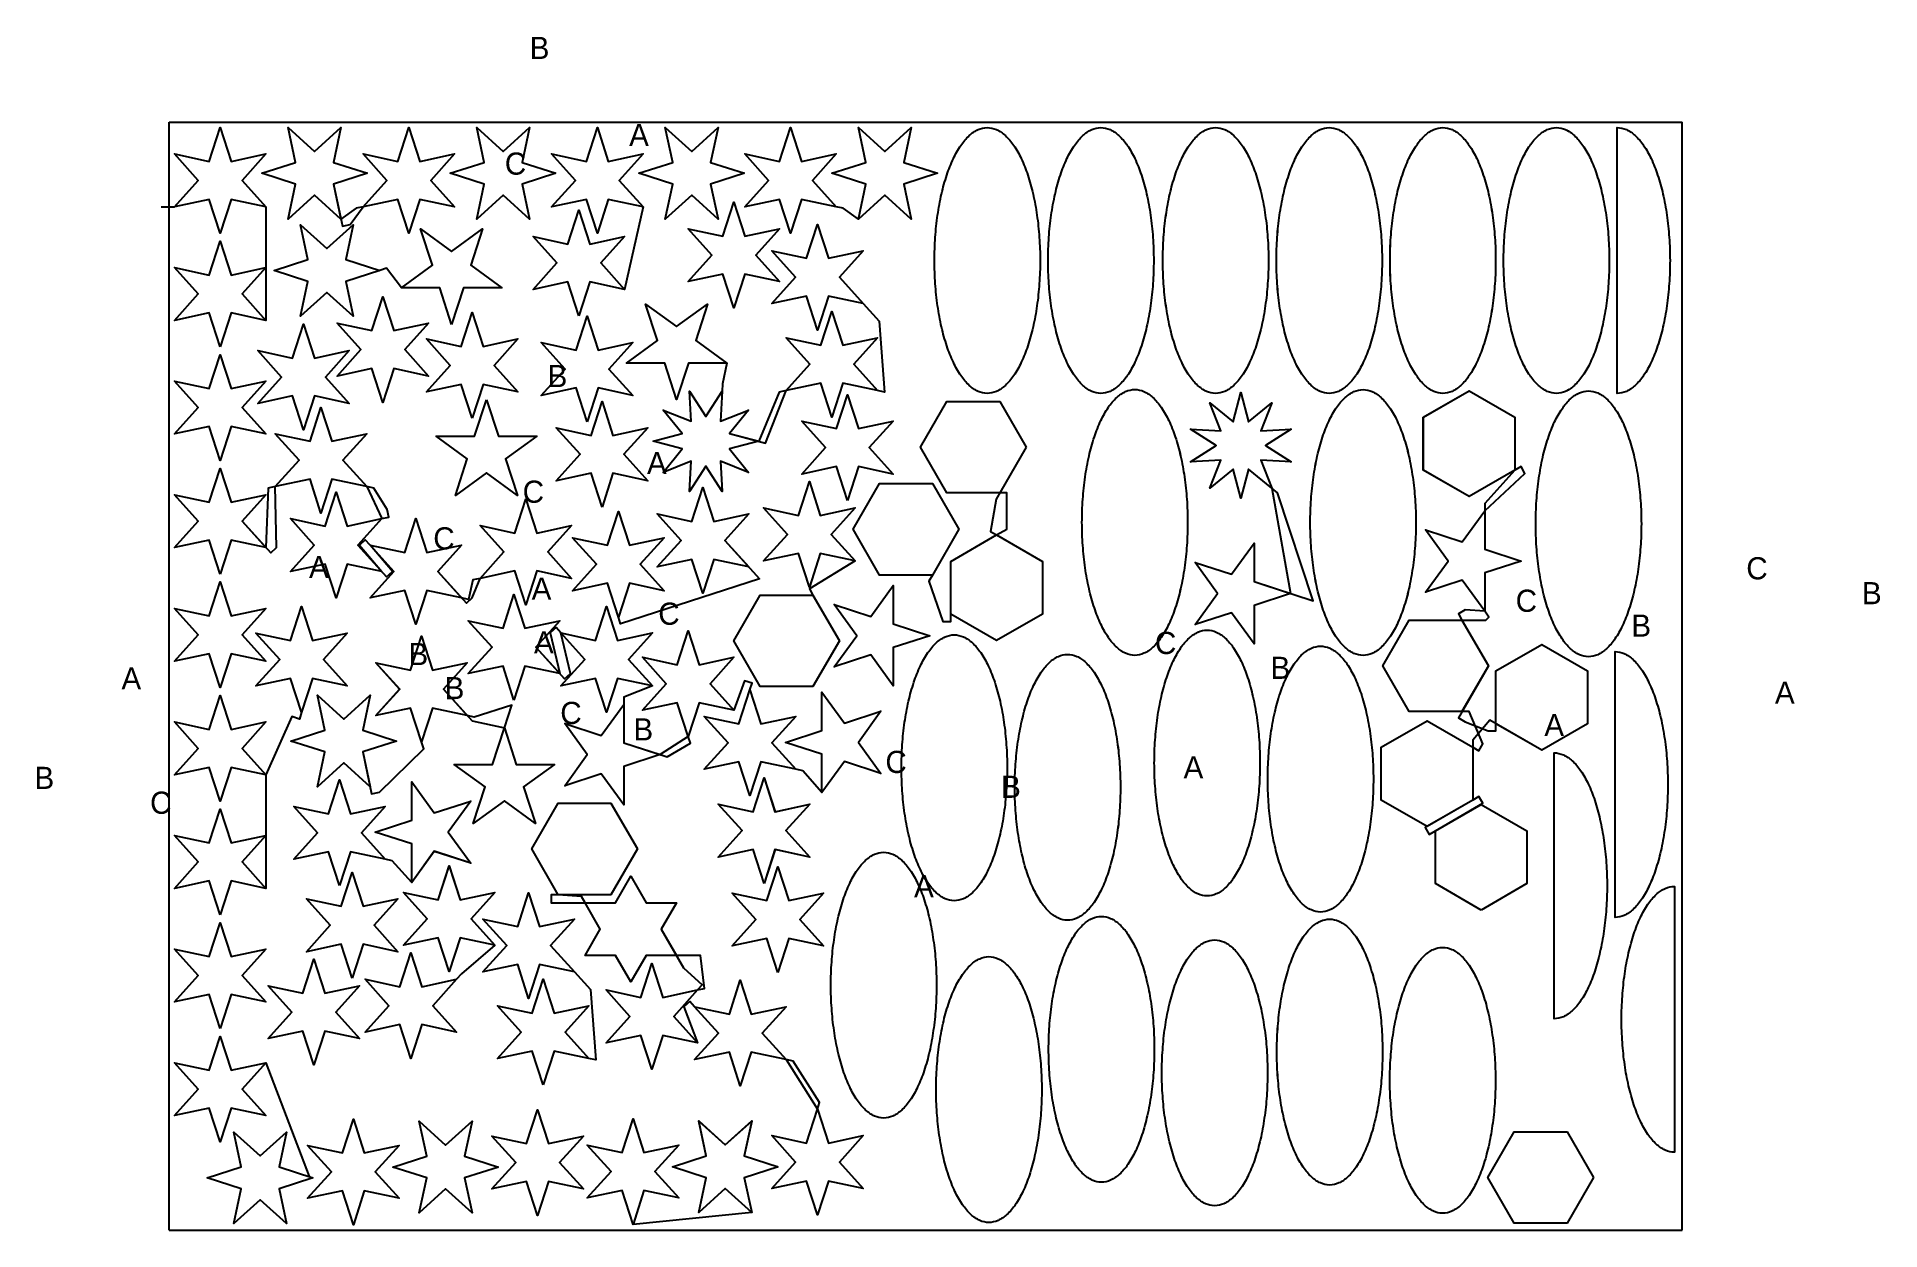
# Model space of a CAD drawing. Extents: x -245 to 3166, y 0 to 2208.
import ezdxf

# ---------------------------------------------------------------- set-up
doc = ezdxf.new("R2010")
doc.units = 0
doc.header["$LTSCALE"] = 41
doc.styles.get("Standard").update_dxf_attribs({"font": 'txt', "height": 1})

msp = doc.modelspace()

# ---------------------------------------------------------------- texts
at = {"layer": 'TEXT'}
for s, p in [('B', (667.27, 2166.8, 18)), ('A', (851.27, 2005.8, 18)), ('C', (621.27, 1952.8, 18)), ('B', (700.33, 1559.76, 18)), ('A', (884.33, 1398.76, 18)), ('C', (654.33, 1345.76, 18)), ('C', (488.89, 1259.39, 18)), ('A', (258.89, 1206.39, 18)), ('C', (2918.46, 1204.06, 18)), ('A', (670.9, 1166.4, 18)), ('B', (3132.46, 1158.06, 18)), ('C', (905.21, 1120.07, 18)), ('C', (2491.74, 1144.01, 18)), ('B', (2705.74, 1098.01, 18)), ('A', (675.21, 1067.07, 18)), ('C', (1824.22, 1065.93, 18)), ('B', (442.89, 1045.39, 18)), ('B', (2038.22, 1019.93, 18)), ('A', (-88.11, 1000.31, 18)), ('B', (509.9, 982.4, 18)), ('A', (2971.46, 974.06, 18)), ('C', (723.9, 936.4, 18)), ('B', (859.21, 906.07, 18)), ('A', (2544.74, 914.01, 18)), ('C', (1325.51, 845.82, 18)), ('B', (-249.11, 816.31, 18)), ('A', (1877.22, 835.93, 18)), ('B', (1539.51, 799.82, 18)), ('C', (-35.11, 770.31, 18)), ('A', (1378.51, 615.82, 18))]:
    msp.add_text(s, height=41, dxfattribs=at).set_placement(p)

# ---------------------------------------------------------------- linework, layer by layer
at = {"layer": 'BORDER_D0_T132.1_RK1_A0_W0_EM1'}
for points in [[(-14.7, 1893.39), (10, 1893.39), (54.11, 1942.26), (10, 1991.13), (74.38, 1977.36), (94.64, 2040), (114.91, 1977.36), (179.29, 1991.13), (135.18, 1942.26), (179.29, 1893.39), (179.29, 1683.21), (114.91, 1696.98), (94.64, 1634.34)], [(528.26, 1893.39), (463.88, 1907.16), (443.62, 1844.52), (423.35, 1907.16), (358.97, 1893.39), (346.04, 1890.62), (318.03, 1870.71), (269.16, 1914.82), (220.29, 1870.71), (234.05, 1935.09), (171.42, 1955.35), (234.05, 1975.62), (220.29, 2040), (269.16, 1995.89), (318.03, 2040), (304.26, 1975.62), (366.9, 1955.35)], [(366.9, 1955.35), (304.26, 1935.09), (320.79, 1857.77), (335.17, 1860.85), (358.97, 1893.39), (403.08, 1942.26), (358.97, 1991.13), (423.35, 1977.36), (443.62, 2040), (463.88, 1977.36), (528.26, 1991.13), (484.15, 1942.26), (528.26, 1893.39)], [(666.93, 1870.71), (618.06, 1914.82), (569.19, 1870.71), (582.96, 1935.09), (520.32, 1955.35), (582.96, 1975.62), (569.19, 2040), (618.06, 1995.89), (666.93, 2040), (653.17, 1975.62), (715.8, 1955.35)], [(877.2, 1893.39), (812.82, 1907.16), (792.55, 1844.52), (772.29, 1907.16), (707.91, 1893.39), (752.02, 1942.26), (707.91, 1991.13), (772.29, 1977.36), (792.55, 2040), (812.82, 1977.36), (877.2, 1991.13), (833.09, 1942.26), (877.2, 1893.39), (842.88, 1740.54), (778.5, 1754.31), (758.24, 1691.67)], [(1015.93, 1870.71), (967.06, 1914.82), (918.19, 1870.71), (931.96, 1935.09), (869.32, 1955.35), (931.96, 1975.62), (918.19, 2040), (967.06, 1995.89), (1015.93, 2040), (1002.16, 1975.62), (1064.8, 1955.35)], [(1065.17, 1991.13), (1129.55, 1977.36), (1149.82, 2040), (1170.08, 1977.36), (1234.46, 1991.13), (1190.35, 1942.26), (1234.46, 1893.39)], [(1275.42, 1870.71), (1289.19, 1935.09), (1226.55, 1955.35), (1289.19, 1975.62), (1275.42, 2040), (1324.29, 1995.89), (1373.16, 2040), (1359.39, 1975.62), (1422.03, 1955.35), (1359.39, 1935.09), (1373.16, 1870.71)], [(1373.16, 1870.71), (1324.29, 1914.82), (1275.42, 1870.71), (1247.4, 1890.62), (1234.46, 1893.39), (1170.08, 1907.16), (1149.82, 1844.52), (1129.55, 1907.16), (1065.17, 1893.39), (1109.28, 1942.26), (1065.17, 1991.13)], [(715.8, 1955.35), (653.17, 1935.09), (666.93, 1870.71)], [(1064.8, 1955.35), (1002.16, 1935.09), (1015.93, 1870.71)], [(179.29, 1893.39), (114.91, 1907.16), (94.64, 1844.52), (74.38, 1907.16), (10, 1893.39)], [(758.24, 1691.67), (737.97, 1754.31), (673.59, 1740.54), (717.71, 1789.41), (673.59, 1838.28), (737.97, 1824.51), (758.24, 1887.15), (778.5, 1824.51), (842.88, 1838.28), (798.77, 1789.41), (842.88, 1740.54)], [(522.82, 1675.91), (500.88, 1743.45), (429.87, 1743.45), (402.35, 1779.66), (389.77, 1775.59), (327.13, 1755.32), (340.89, 1690.94), (292.02, 1735.06), (243.15, 1690.94), (256.92, 1755.32), (194.29, 1775.59), (256.92, 1795.86), (243.15, 1860.23), (292.02, 1816.12), (340.89, 1860.23), (327.13, 1795.86), (389.77, 1775.59)], [(429.87, 1743.45), (487.32, 1785.19), (465.37, 1852.72), (522.82, 1810.98), (580.27, 1852.72), (558.33, 1785.19), (615.78, 1743.45), (544.77, 1743.45), (522.82, 1675.91)], [(1284.43, 1714.21), (1220.05, 1727.98), (1199.78, 1665.34), (1179.52, 1727.98), (1115.14, 1714.21), (1159.25, 1763.08), (1115.14, 1811.95), (1179.52, 1798.19), (1199.78, 1860.82), (1220.05, 1798.19), (1284.43, 1811.95), (1240.31, 1763.08), (1284.43, 1714.21), (1313.98, 1681.48), (1324, 1550.53), (1311.06, 1553.29), (1246.69, 1567.06), (1226.42, 1504.42), (1206.15, 1567.06), (1141.78, 1553.29), (1128.84, 1550.53), (1091, 1459.53), (1036.82, 1445.37), (1072.34, 1402.07), (1020.18, 1422.47), (1023.47, 1366.57), (993.26, 1413.73), (963.06, 1366.57), (966.34, 1422.47), (914.19, 1402.07), (949.71, 1445.37), (895.52, 1459.53), (949.71, 1473.68), (914.19, 1516.97), (966.34, 1496.58), (963.06, 1552.48), (993.26, 1505.32), (1023.47, 1552.48)], [(94.64, 1634.34), (74.38, 1696.98), (10, 1683.21), (54.11, 1732.08), (10, 1780.95), (74.38, 1767.18), (94.64, 1829.82), (114.91, 1767.18), (179.29, 1780.95), (135.18, 1732.08), (179.29, 1683.21)], [(1032.11, 1604.13), (961.09, 1604.13), (939.15, 1536.59), (917.21, 1604.13), (846.19, 1604.13), (903.64, 1645.87), (881.7, 1713.41), (939.15, 1671.67), (996.6, 1713.41), (974.66, 1645.87), (1032.11, 1604.13), (1024.24, 1565.69), (1023.47, 1552.48), (1020.18, 1496.58), (1072.34, 1516.97), (1036.82, 1473.68), (1103.81, 1456.18), (1141.78, 1553.29), (1185.89, 1602.16), (1141.78, 1651.03), (1206.15, 1637.27), (1226.42, 1699.9), (1246.69, 1637.27), (1311.06, 1651.03), (1266.95, 1602.16), (1311.06, 1553.29)], [(560.78, 1502.25), (540.52, 1564.89), (476.14, 1551.12), (520.25, 1599.99), (476.14, 1648.86), (540.52, 1635.09), (560.78, 1697.73), (581.05, 1635.09), (645.43, 1648.86), (601.32, 1599.99), (645.43, 1551.12)], [(773.47, 1495.51), (753.2, 1558.15), (688.83, 1544.38), (732.94, 1593.25), (688.83, 1642.12), (753.2, 1628.35), (773.47, 1690.99), (793.74, 1628.35), (858.11, 1642.12), (814, 1593.25), (858.11, 1544.38)], [(179.29, 1473.03), (114.91, 1486.8), (94.64, 1424.16), (74.38, 1486.8), (10, 1473.03), (54.11, 1521.9), (10, 1570.77), (74.38, 1557), (94.64, 1619.64), (114.91, 1557), (179.29, 1570.77)], [(179.29, 1570.77), (135.18, 1521.9), (179.29, 1473.03)], [(644.78, 1359.47), (587.33, 1401.21), (529.88, 1359.47), (551.83, 1427), (494.38, 1468.74), (565.39, 1468.74), (587.33, 1536.28)], [(645.43, 1551.12), (581.05, 1564.89), (560.78, 1502.25)], [(587.33, 1536.28), (609.28, 1468.74), (680.29, 1468.74), (622.84, 1427), (644.78, 1359.47)], [(858.11, 1544.38), (793.74, 1558.15), (773.47, 1495.51)], [(1255.22, 1350.14), (1234.95, 1412.77), (1170.57, 1399.01), (1214.69, 1447.88), (1170.57, 1496.74), (1234.95, 1482.98), (1255.22, 1545.61), (1275.48, 1482.98), (1339.86, 1496.74), (1295.75, 1447.88), (1339.86, 1399.01)], [(2007.68, 1084.99), (1965.94, 1142.44), (1898.41, 1120.5), (1940.15, 1177.95), (1898.41, 1235.4), (1965.94, 1213.45), (2007.68, 1270.91), (2007.68, 1199.89), (2117.16, 1164.32), (2050.87, 1364.34), (2040.64, 1372.73), (1997.35, 1408.24), (1983.19, 1354.06), (1969.04, 1408.24), (1925.74, 1372.73), (1946.14, 1424.88), (1890.24, 1421.6), (1937.39, 1451.8), (1890.24, 1482.01), (1946.14, 1478.72), (1925.74, 1530.88), (1969.04, 1495.36), (1983.19, 1549.54), (1997.35, 1495.36), (2040.64, 1530.88), (2020.25, 1478.72), (2076.15, 1482.01), (2028.99, 1451.8), (2076.15, 1421.6)], [(2320.88, 1503.87), (2405.53, 1552.74), (2490.17, 1503.87), (2490.17, 1406.13), (2434.41, 1344.18), (2434.41, 1259.94), (2501.94, 1237.99), (2434.41, 1216.05), (2434.41, 1145.04), (2398.41, 1147.48), (2385.68, 1140.13), (2392.29, 1128.67), (2441.16, 1044.03), (2385.68, 947.92), (2398.41, 940.57), (2440.62, 923.58), (2455.32, 923.58), (2455.32, 1034.55), (2539.97, 1083.42), (2624.61, 1034.55), (2624.61, 936.81), (2539.97, 887.94), (2443.87, 943.43), (2412.41, 906.77), (2412.41, 795.8), (2324.41, 744.99), (2331.76, 732.26), (2343.22, 738.87), (2427.86, 787.74), (2512.5, 738.87), (2512.5, 641.13), (2427.86, 592.26)], [(94.64, 1213.98), (74.38, 1276.62), (10, 1262.85), (54.11, 1311.72), (10, 1360.59), (74.38, 1346.82), (94.64, 1409.46), (114.91, 1346.82), (179.29, 1360.59), (135.18, 1311.72), (188.15, 1253.03), (199.07, 1262.88), (196.49, 1375.65), (240.6, 1424.52), (196.49, 1473.39), (260.87, 1459.62), (281.14, 1522.26), (301.4, 1459.62), (365.78, 1473.39), (321.67, 1424.52), (365.78, 1375.65), (393.7, 1316.42), (349.59, 1267.55), (402.57, 1208.86), (413.48, 1218.71), (372.02, 1267.58), (436.4, 1253.81), (456.67, 1316.45), (476.94, 1253.81), (541.32, 1267.58), (497.2, 1218.71), (550.18, 1160.02), (561.09, 1169.87), (575.59, 1205.87), (619.71, 1254.74), (575.59, 1303.61), (639.97, 1289.84), (660.24, 1352.48), (680.51, 1289.84), (744.88, 1303.61), (700.77, 1254.74), (744.88, 1205.87)], [(801.11, 1337.69), (780.85, 1400.32), (716.47, 1386.56), (760.58, 1435.43), (716.47, 1484.3), (780.85, 1470.53), (801.11, 1533.17), (821.38, 1470.53), (885.76, 1484.3), (841.65, 1435.43), (885.76, 1386.56)], [(1412.42, 1212.1), (1314.68, 1212.1), (1265.81, 1296.74), (1314.68, 1381.39), (1412.42, 1381.39), (1461.29, 1296.74), (1412.42, 1212.1), (1405.81, 1200.64), (1431.9, 1126.32), (1446.6, 1126.32), (1446.6, 1237.29), (1531.25, 1286.16), (1550.37, 1297.2), (1550.37, 1364.13), (1439.4, 1364.13), (1390.53, 1448.78), (1439.4, 1533.42), (1537.14, 1533.42), (1586.01, 1448.78)], [(2427.86, 592.26), (2343.22, 641.13), (2343.22, 738.87), (2431.22, 789.68), (2423.87, 802.41), (2412.41, 795.8), (2327.76, 746.93), (2243.12, 795.8), (2243.12, 893.54), (2327.76, 942.41), (2412.41, 893.54), (2423.87, 886.92), (2431.22, 899.65), (2405.52, 959.38), (2294.55, 959.38), (2245.68, 1044.03), (2294.55, 1128.67), (2436.39, 1128.67), (2442.18, 1134.34), (2434.41, 1145.04), (2392.67, 1202.49), (2325.13, 1180.55), (2366.87, 1237.99), (2325.13, 1295.44), (2392.67, 1273.5), (2434.41, 1330.95), (2508.98, 1400.01), (2501.63, 1412.74), (2490.17, 1406.13), (2405.53, 1357.26), (2320.88, 1406.13), (2320.88, 1503.87)], [(1586.01, 1448.78), (1530.52, 1352.67), (1519.79, 1292.77), (1531.25, 1286.16), (1615.89, 1237.29), (1615.89, 1139.55), (1531.25, 1090.68), (1446.6, 1139.55)], [(885.76, 1386.56), (821.38, 1400.32), (801.11, 1337.69)], [(1339.86, 1399.01), (1275.48, 1412.77), (1255.22, 1350.14)], [(2076.15, 1421.6), (2020.25, 1424.88), (2040.64, 1372.73), (2075.22, 1177.95), (2007.68, 1156.01), (2007.68, 1084.99)], [(744.88, 1205.87), (680.51, 1219.64), (660.24, 1157), (639.97, 1219.64), (575.59, 1205.87), (561.92, 1202.94), (554.25, 1167.07), (541.32, 1169.84), (476.94, 1183.61), (456.67, 1120.97), (436.4, 1183.61), (372.02, 1169.84), (416.14, 1218.71), (372.02, 1267.58), (363.16, 1277.4), (352.25, 1267.55), (393.7, 1218.68), (329.33, 1232.45), (309.06, 1169.81), (288.79, 1232.45), (224.41, 1218.68), (268.53, 1267.55), (224.41, 1316.42), (288.79, 1302.65), (309.06, 1365.29), (329.33, 1302.65), (393.7, 1316.42), (406.64, 1319.19), (403.57, 1333.56), (378.72, 1372.88), (365.78, 1375.65), (301.4, 1389.42), (281.14, 1326.78), (260.87, 1389.42), (196.49, 1375.65), (183.55, 1372.88), (179.29, 1262.85), (114.91, 1276.62), (94.64, 1213.98)], [(1072.53, 1227.31), (1008.15, 1241.07), (987.88, 1178.44), (967.61, 1241.07), (903.23, 1227.31), (947.35, 1276.18), (903.23, 1325.05), (967.61, 1311.28), (987.88, 1373.92), (1008.15, 1311.28), (1072.53, 1325.05), (1028.41, 1276.18), (1092.74, 1204.91), (835.5, 1121.68), (831.43, 1134.26), (811.16, 1196.9), (746.79, 1183.13), (790.9, 1232), (746.79, 1280.87), (811.16, 1267.11), (831.43, 1329.74), (851.7, 1267.11), (916.08, 1280.87), (871.96, 1232), (916.08, 1183.13)], [(1269.4, 1238.44), (1205.02, 1252.21), (1184.76, 1189.57), (1164.49, 1252.21), (1100.11, 1238.44), (1144.22, 1287.31), (1100.11, 1336.18), (1164.49, 1322.41), (1184.76, 1385.05), (1205.02, 1322.41), (1269.4, 1336.18), (1225.29, 1287.31), (1269.4, 1238.44), (1184.8, 1186.29), (1191.42, 1174.83), (1240.29, 1090.18)], [(916.08, 1183.13), (851.7, 1196.9), (831.43, 1134.26)], [(638.21, 980.82), (617.95, 1043.45), (553.57, 1029.69), (597.68, 1078.56), (553.57, 1127.43), (617.95, 1113.66), (638.21, 1176.3), (658.48, 1113.66), (722.86, 1127.43), (678.74, 1078.56), (731.72, 1019.86), (742.64, 1029.71), (724.96, 1104.9), (789.34, 1091.13), (809.6, 1153.77), (829.87, 1091.13), (894.25, 1104.9), (850.13, 1056.03), (894.25, 1007.16), (841.46, 985.94), (841.46, 901.69), (921.58, 875.66), (964.73, 900.69), (960.66, 913.28), (940.39, 975.91), (876.01, 962.15), (920.12, 1011.02), (876.01, 1059.89), (940.39, 1046.12), (960.66, 1108.76), (980.92, 1046.12), (1045.3, 1059.89), (1001.19, 1011.02), (1045.3, 962.15)], [(1240.29, 1090.18), (1191.42, 1005.54), (1093.68, 1005.54), (1044.81, 1090.18), (1093.68, 1174.83), (1191.42, 1174.83)], [(245.22, 958.21), (224.96, 1020.84), (160.58, 1007.08), (204.69, 1055.95), (160.58, 1104.82), (224.96, 1091.05), (245.22, 1153.69), (265.49, 1091.05), (329.87, 1104.82), (285.76, 1055.95), (329.87, 1007.08)], [(372.13, 820.32), (323.26, 864.43), (274.39, 820.32), (288.15, 884.7), (225.52, 904.96), (288.15, 925.23), (274.39, 989.61), (323.26, 945.49), (372.13, 989.61), (358.36, 925.23), (421, 904.96), (358.36, 884.7), (374.89, 807.38), (389.27, 810.46), (471.31, 890.6), (467.24, 903.19), (446.97, 965.83), (382.59, 952.06), (426.7, 1000.93), (382.59, 1049.8), (446.97, 1036.03), (467.24, 1098.67), (487.5, 1036.03), (551.88, 1049.8), (507.77, 1000.93), (560.75, 942.24), (620.39, 929.24), (642.34, 861.7), (713.35, 861.7), (655.9, 819.96), (677.84, 752.43)], [(894.25, 1007.16), (829.87, 1020.93), (809.6, 958.29), (789.34, 1020.93), (724.96, 1007.16), (769.07, 1056.03), (724.96, 1104.9), (716.09, 1114.72), (705.18, 1104.87), (722.86, 1029.69), (658.48, 1043.45), (638.21, 980.82)], [(329.87, 1007.08), (265.49, 1020.84), (245.22, 958.21), (241.15, 945.62), (227.16, 950.15), (179.29, 842.49), (114.91, 856.26), (94.64, 793.62), (74.38, 856.26), (10, 842.49), (54.11, 891.36), (10, 940.23), (74.38, 926.46), (94.64, 989.1), (114.91, 926.46), (179.29, 940.23), (135.18, 891.36), (179.29, 842.49), (179.29, 632.31), (114.91, 646.08), (94.64, 583.44)], [(1317.23, 845.01), (1249.69, 866.96), (1207.95, 809.51), (1172.42, 850.07), (1159.48, 852.84), (1095.1, 866.61), (1074.84, 803.97), (1054.57, 866.61), (990.19, 852.84), (1034.31, 901.71), (990.19, 950.58), (1054.57, 936.81), (1074.84, 999.45), (1078.91, 1012.04), (1064.92, 1016.56), (1045.3, 962.15), (980.92, 975.91), (960.66, 913.28), (908.99, 879.75), (841.46, 857.81), (841.46, 786.79), (799.72, 844.24), (732.18, 822.3), (773.92, 879.75), (732.18, 937.2), (799.72, 915.26), (841.46, 972.71)], [(1074.84, 999.45), (1095.1, 936.81), (1159.48, 950.58), (1115.37, 901.71), (1159.48, 852.84)], [(1207.95, 809.51), (1207.95, 880.52), (1140.42, 902.46), (1207.95, 924.41), (1207.95, 995.42), (1249.69, 937.97), (1317.23, 959.91), (1275.49, 902.46), (1317.23, 845.01)], [(677.84, 752.43), (620.39, 794.17), (562.94, 752.43), (584.89, 819.96), (527.44, 861.7), (598.45, 861.7), (620.39, 929.24), (634.02, 971.18), (564.82, 949.29), (551.88, 952.06), (487.5, 965.83), (467.24, 903.19)], [(315.41, 637.44), (295.14, 700.08), (230.76, 686.31), (274.88, 735.18), (230.76, 784.05), (295.14, 770.28), (315.41, 832.92), (335.67, 770.28), (400.05, 784.05), (355.94, 735.18), (400.05, 686.31)], [(448.94, 643.41), (448.94, 714.43), (381.41, 736.37), (448.94, 758.32), (448.94, 829.33), (490.68, 771.88), (558.22, 793.82), (516.48, 736.37), (558.22, 678.92)], [(1100.95, 641.37), (1080.68, 704.01), (1016.3, 690.24), (1060.42, 739.11), (1016.3, 787.98), (1080.68, 774.21), (1100.95, 836.85), (1121.21, 774.21), (1185.59, 787.98), (1141.48, 739.11), (1185.59, 690.24)], [(1284.38, 77.08), (1220, 90.85), (1199.74, 28.21), (1179.47, 90.85), (1115.09, 77.08), (1159.2, 125.95), (1115.09, 174.82), (1179.47, 161.05), (1199.74, 223.69), (1203.81, 236.28), (1154.59, 312.89), (1141.65, 315.66), (1077.27, 329.43), (1057.01, 266.79), (1036.74, 329.43), (972.36, 315.66), (1016.47, 364.53), (972.36, 413.4), (963.5, 423.22), (952.58, 413.37), (977.88, 346.56), (913.5, 360.33), (893.23, 297.69), (872.97, 360.33), (808.59, 346.56), (852.7, 395.43), (808.59, 444.3), (872.97, 430.53), (893.23, 493.17), (913.5, 430.53), (977.88, 444.3), (990.81, 447.07), (983.11, 508), (882.58, 508), (854.36, 459.13), (826.15, 508), (769.72, 508), (797.93, 556.87), (769.72, 605.74), (763.1, 617.2), (719.97, 620.56), (671.1, 705.21), (719.97, 789.85), (817.72, 789.85), (866.59, 705.21)], [(94.64, 583.44), (74.38, 646.08), (10, 632.31), (54.11, 681.18), (10, 730.05), (74.38, 716.28), (94.64, 778.92), (114.91, 716.28), (179.29, 730.05), (135.18, 681.18), (179.29, 632.31)], [(558.22, 678.92), (490.68, 700.86), (448.94, 643.41), (412.99, 683.54), (400.05, 686.31), (335.67, 700.08), (315.41, 637.44)], [(866.59, 705.21), (817.72, 620.56), (706.74, 620.56), (706.74, 605.86), (756.49, 605.74), (826.15, 605.74), (854.36, 654.61), (882.58, 605.74), (939.01, 605.74), (910.79, 556.87), (952.03, 485.46), (986.74, 454.12), (977.88, 444.3), (933.76, 395.43), (977.88, 346.56)], [(1185.59, 690.24), (1121.21, 704.01), (1100.95, 641.37)], [(338.76, 466.32), (318.49, 528.96), (254.12, 515.19), (298.23, 564.06), (254.12, 612.93), (318.49, 599.16), (338.76, 661.8), (359.03, 599.16), (423.4, 612.93), (379.29, 564.06), (423.4, 515.19)], [(602.87, 527.12), (538.49, 540.89), (518.22, 478.25), (497.96, 540.89), (433.58, 527.12), (477.69, 575.99), (433.58, 624.86), (497.96, 611.09), (518.22, 673.73), (538.49, 611.09), (602.87, 624.86), (558.75, 575.99), (602.87, 527.12), (540.93, 473.98), (532.06, 464.16), (487.95, 415.29), (532.06, 366.42)], [(1126.46, 476.95), (1106.19, 539.59), (1041.81, 525.82), (1085.92, 574.69), (1041.81, 623.56), (1106.19, 609.79), (1126.46, 672.43), (1146.72, 609.79), (1211.1, 623.56), (1166.99, 574.69), (1211.1, 525.82)], [(750, 477.72), (685.62, 491.49), (665.35, 428.85), (645.09, 491.49), (580.71, 477.72), (624.82, 526.59), (580.71, 575.46), (645.09, 561.69), (665.35, 624.33), (685.62, 561.69), (750, 575.46), (705.88, 526.59), (750, 477.72), (779.54, 444.99), (789.83, 314.79), (776.89, 317.56), (712.51, 331.32), (692.24, 268.69)], [(94.64, 373.26), (74.38, 435.9), (10, 422.13), (54.11, 471), (10, 519.87), (74.38, 506.1), (94.64, 568.74), (114.91, 506.1), (179.29, 519.87), (135.18, 471), (179.29, 422.13)], [(423.4, 515.19), (359.03, 528.96), (338.76, 466.32)], [(532.06, 366.42), (467.68, 380.18), (447.42, 317.55), (427.15, 380.18), (362.77, 366.42), (406.88, 415.29), (362.77, 464.16), (427.15, 450.39), (447.42, 513.03), (467.68, 450.39), (532.06, 464.16)], [(1211.1, 525.82), (1146.72, 539.59), (1126.46, 476.95)], [(692.24, 268.69), (671.98, 331.32), (607.6, 317.56), (651.71, 366.43), (607.6, 415.3), (671.98, 401.53), (692.24, 464.17), (712.51, 401.53), (776.89, 415.3), (732.78, 366.43), (776.89, 317.56)], [(972.36, 413.4), (1036.74, 399.63), (1057.01, 462.27), (1077.27, 399.63), (1141.65, 413.4), (1097.54, 364.53), (1141.65, 315.66), (1199.74, 223.69), (1220, 161.05), (1284.38, 174.82), (1240.27, 125.95), (1284.38, 77.08)], [(179.29, 422.13), (114.91, 435.9), (94.64, 373.26)], [(179.29, 211.95), (114.91, 225.72), (94.64, 163.08), (74.38, 225.72), (10, 211.95), (54.11, 260.82), (10, 309.69), (74.38, 295.92), (94.64, 358.56), (114.91, 295.92), (179.29, 309.69), (259.2, 99.05), (266.2, 96.79), (203.56, 76.52), (217.33, 12.14), (168.46, 56.26), (119.59, 12.14), (133.35, 76.52), (70.72, 96.79), (133.35, 117.06), (119.59, 181.43), (168.46, 137.32), (217.33, 181.43), (203.56, 117.06), (266.2, 96.79)], [(179.29, 309.69), (135.18, 260.82), (179.29, 211.95)], [(1126.96, 117.27), (1064.32, 97), (1078.09, 32.63), (858.52, 10.61), (838.26, 73.25), (773.88, 59.48), (817.99, 108.35), (773.88, 157.22), (838.26, 143.45), (858.52, 206.09), (878.79, 143.45), (943.17, 157.22), (899.05, 108.35), (943.17, 59.48)], [(1078.09, 32.63), (1029.22, 76.74), (980.35, 32.63), (994.12, 97), (931.48, 117.27), (994.12, 137.54), (980.35, 201.91), (1029.22, 157.8), (1078.09, 201.91), (1064.32, 137.54), (1126.96, 117.27)], [(2635.87, 97.47), (2587, 12.82), (2489.26, 12.82), (2440.39, 97.47), (2489.26, 182.11)], [(2489.26, 182.11), (2587, 182.11), (2635.87, 97.47)], [(943.17, 59.48), (878.79, 73.25), (858.52, 10.61)]]:
    msp.add_lwpolyline(points, dxfattribs=at)
for points in [[(1610.3, 1751.35, -0.01836), (1605.89, 1709.94, -0.020393), (1598.69, 1671.09, -0.023968), (1588.91, 1635.97, -0.02994), (1576.87, 1605.66, -0.039879), (1562.91, 1581.07, -0.056346), (1547.47, 1562.95, -0.081333), (1531.01, 1551.86, -0.106578), (1514.04, 1548.12, -0.106579), (1497.07, 1551.86, -0.081333), (1480.61, 1562.95, -0.056346), (1465.17, 1581.07, -0.039879), (1451.21, 1605.66, -0.029939), (1439.17, 1635.97, -0.023968), (1429.4, 1671.09, -0.020393), (1422.19, 1709.94, -0.01836), (1417.79, 1751.35, -0.017435), (1416.3, 1794.06, -0.017435), (1417.79, 1836.77, -0.01836), (1422.19, 1878.18, -0.020393), (1429.4, 1917.03, -0.023968), (1439.17, 1952.15, -0.02994), (1451.21, 1982.46, -0.039878), (1465.17, 2007.05, -0.056346), (1480.61, 2025.17, -0.081333), (1497.07, 2036.26, -0.106579), (1514.04, 2040, -0.106579), (1531.01, 2036.26, -0.081333), (1547.47, 2025.17, -0.056346), (1562.91, 2007.05, -0.039878), (1576.87, 1982.46, -0.02994), (1588.91, 1952.15, -0.023968), (1598.69, 1917.03, -0.020393), (1605.89, 1878.18, -0.01836), (1610.3, 1836.77, -0.017435), (1611.78, 1794.06, -0.017435), (1610.3, 1751.35)], [(1821.96, 1794.06, -0.017435), (1820.48, 1751.35, -0.01836), (1816.07, 1709.94, -0.020393), (1808.87, 1671.09, -0.023968), (1799.09, 1635.97, -0.02994), (1787.05, 1605.66, -0.039879), (1773.09, 1581.07, -0.056346), (1757.65, 1562.95, -0.081333), (1741.19, 1551.86, -0.106579), (1724.22, 1548.12, -0.106578), (1707.25, 1551.86, -0.081333), (1690.79, 1562.95, -0.056346), (1675.35, 1581.07, -0.039879), (1661.4, 1605.66, -0.02994), (1649.35, 1635.97, -0.023968), (1639.58, 1671.09, -0.020393), (1632.38, 1709.94, -0.01836), (1627.97, 1751.35, -0.017435), (1626.48, 1794.06, -0.017435), (1627.97, 1836.77, -0.01836), (1632.38, 1878.18, -0.020393), (1639.58, 1917.03, -0.023968), (1649.35, 1952.15, -0.02994), (1661.4, 1982.46, -0.039878), (1675.35, 2007.05, -0.056346), (1690.79, 2025.17, -0.081333), (1707.25, 2036.26, -0.106579), (1724.22, 2040, -0.106579), (1741.19, 2036.26, -0.081333), (1757.65, 2025.17, -0.056346), (1773.09, 2007.05, -0.039878), (1787.05, 1982.46, -0.02994), (1799.09, 1952.15, -0.023968), (1808.87, 1917.03, -0.020393), (1816.07, 1878.18, -0.01836), (1820.48, 1836.77, -0.017435), (1821.96, 1794.06)], [(2032.82, 1751.35, -0.01836), (2028.41, 1709.94, -0.020393), (2021.21, 1671.09, -0.023968), (2011.44, 1635.97, -0.02994), (1999.39, 1605.66, -0.039879), (1985.43, 1581.07, -0.056346), (1969.99, 1562.95, -0.081333), (1953.54, 1551.86, -0.106579), (1936.56, 1548.12, -0.106578), (1919.59, 1551.86, -0.081333), (1903.14, 1562.95, -0.056346), (1887.69, 1581.07, -0.039879), (1873.74, 1605.66, -0.02994), (1861.69, 1635.97, -0.023968), (1851.92, 1671.09, -0.020393), (1844.72, 1709.94, -0.01836), (1840.31, 1751.35, -0.017435), (1838.82, 1794.06, -0.017435), (1840.31, 1836.77, -0.01836), (1844.72, 1878.18, -0.020393), (1851.92, 1917.03, -0.023968), (1861.69, 1952.15, -0.02994), (1873.74, 1982.46, -0.039878), (1887.69, 2007.05, -0.056346), (1903.14, 2025.17, -0.081333), (1919.59, 2036.26, -0.106579), (1936.56, 2040, -0.106579), (1953.54, 2036.26, -0.081333), (1969.99, 2025.17, -0.056346), (1985.43, 2007.05, -0.039878), (1999.39, 1982.46, -0.02994), (2011.44, 1952.15, -0.023968), (2021.21, 1917.03, -0.020393), (2028.41, 1878.18, -0.01836), (2032.82, 1836.77, -0.017435), (2034.3, 1794.06, -0.017435), (2032.82, 1751.35)], [(2243.03, 1751.35, -0.01836), (2238.63, 1709.94, -0.020393), (2231.43, 1671.09, -0.023968), (2221.65, 1635.97, -0.02994), (2209.61, 1605.66, -0.039879), (2195.65, 1581.07, -0.056346), (2180.21, 1562.95, -0.081333), (2163.75, 1551.86, -0.106578), (2146.78, 1548.12, -0.106578), (2129.81, 1551.86, -0.081333), (2113.35, 1562.95, -0.056347), (2097.91, 1581.07, -0.039878), (2083.95, 1605.66, -0.02994), (2071.91, 1635.97, -0.023968), (2062.14, 1671.09, -0.020393), (2054.93, 1709.94, -0.01836), (2050.52, 1751.35, -0.017435), (2049.04, 1794.06, -0.017435), (2050.52, 1836.77, -0.01836), (2054.93, 1878.18, -0.020393), (2062.14, 1917.03, -0.023968), (2071.91, 1952.15, -0.02994), (2083.95, 1982.46, -0.039878), (2097.91, 2007.05, -0.056347), (2113.35, 2025.17, -0.081333), (2129.81, 2036.26, -0.106579), (2146.78, 2040, -0.106579), (2163.75, 2036.26, -0.081333), (2180.21, 2025.17, -0.056346), (2195.65, 2007.05, -0.039878), (2209.61, 1982.46, -0.02994), (2221.65, 1952.15, -0.023968), (2231.43, 1917.03, -0.020393), (2238.63, 1878.18, -0.01836), (2243.03, 1836.77, -0.017435), (2244.52, 1794.06, -0.017435), (2243.03, 1751.35)], [(2453.23, 1751.35, -0.01836), (2448.82, 1709.94, -0.020393), (2441.62, 1671.09, -0.023968), (2431.85, 1635.97, -0.02994), (2419.8, 1605.66, -0.039878), (2405.85, 1581.07, -0.056346), (2390.41, 1562.95, -0.081333), (2373.95, 1551.86, -0.106578), (2356.98, 1548.12, -0.106578), (2340.01, 1551.86, -0.081333), (2323.55, 1562.95, -0.056346), (2308.11, 1581.07, -0.039878), (2294.15, 1605.66, -0.02994), (2282.11, 1635.97, -0.023968), (2272.33, 1671.09, -0.020393), (2265.13, 1709.94, -0.01836), (2260.72, 1751.35, -0.017435), (2259.24, 1794.06, -0.017435), (2260.72, 1836.77, -0.01836), (2265.13, 1878.18, -0.020393), (2272.33, 1917.03, -0.023968), (2282.11, 1952.15, -0.02994), (2294.15, 1982.46, -0.039878), (2308.11, 2007.05, -0.056346), (2323.55, 2025.17, -0.081333), (2340.01, 2036.26, -0.106579), (2356.98, 2040, -0.106579), (2373.95, 2036.26, -0.081333), (2390.41, 2025.17, -0.056347), (2405.85, 2007.05, -0.039878), (2419.8, 1982.46, -0.02994), (2431.85, 1952.15, -0.023968), (2441.62, 1917.03, -0.020393), (2448.82, 1878.18, -0.01836), (2453.23, 1836.77, -0.017435), (2454.72, 1794.06, -0.017435), (2453.23, 1751.35)], [(2616.02, 2007.05, -0.039878), (2629.98, 1982.46, -0.02994), (2642.03, 1952.15, -0.023968), (2651.8, 1917.03, -0.020393), (2659, 1878.18, -0.01836), (2663.41, 1836.77, -0.017435), (2664.89, 1794.06, -0.017435), (2663.41, 1751.35, -0.01836), (2659, 1709.94, -0.020393), (2651.8, 1671.09, -0.023968), (2642.03, 1635.97, -0.02994), (2629.98, 1605.66, -0.039879), (2616.02, 1581.07, -0.056346), (2600.58, 1562.95, -0.081333), (2584.13, 1551.86, -0.106578), (2567.15, 1548.12, -0.10658), (2550.18, 1551.86, -0.081332), (2533.73, 1562.95, -0.056347), (2518.28, 1581.07, -0.039879), (2504.33, 1605.66, -0.02994), (2492.28, 1635.97, -0.023968), (2482.51, 1671.09, -0.020393), (2475.31, 1709.94, -0.01836), (2470.9, 1751.35, -0.017435), (2469.41, 1794.06, -0.017435), (2470.9, 1836.77, -0.01836), (2475.31, 1878.18, -0.020393), (2482.51, 1917.03, -0.023968), (2492.28, 1952.15, -0.02994), (2504.33, 1982.46, -0.039878), (2518.28, 2007.05, -0.056347), (2533.73, 2025.17, -0.081332), (2550.18, 2036.26, -0.10658), (2567.15, 2040, -0.106579), (2584.13, 2036.26, -0.081333), (2600.58, 2025.17, -0.056346), (2616.02, 2007.05)], [(2679.58, 1548.12), (2679.58, 2040, -0.106579), (2696.55, 2036.26, -0.081333), (2713.01, 2025.17, -0.056346), (2728.45, 2007.05, -0.039878), (2742.41, 1982.46, -0.02994), (2754.46, 1952.15, -0.023968), (2764.23, 1917.03, -0.020393), (2771.43, 1878.18, -0.01836), (2775.84, 1836.77, -0.017435), (2777.32, 1794.06, -0.017435), (2775.84, 1751.35, -0.01836), (2771.43, 1709.94, -0.020393), (2764.23, 1671.09, -0.023968), (2754.46, 1635.97, -0.02994), (2742.41, 1605.66, -0.039879), (2728.45, 1581.07, -0.056346), (2713.01, 1562.95, -0.081333), (2696.55, 1551.86, -0.106578), (2679.58, 1548.12)], [(1695.17, 1393.55, -0.020393), (1702.37, 1432.4, -0.023968), (1712.14, 1467.52, -0.02994), (1724.19, 1497.83, -0.039878), (1738.14, 1522.42, -0.056346), (1753.58, 1540.54, -0.081333), (1770.04, 1551.64, -0.10658), (1787.01, 1555.37, -0.106579), (1803.99, 1551.64, -0.081333), (1820.44, 1540.54, -0.056347), (1835.88, 1522.42, -0.039878), (1849.84, 1497.83, -0.02994), (1861.89, 1467.52, -0.023968), (1871.66, 1432.4, -0.020393), (1878.86, 1393.55, -0.01836), (1883.27, 1352.14, -0.017435), (1884.75, 1309.43, -0.017435), (1883.27, 1266.73, -0.01836), (1878.86, 1225.32, -0.020393), (1871.66, 1186.46, -0.023968), (1861.89, 1151.35, -0.02994), (1849.84, 1121.03, -0.039878), (1835.88, 1096.44, -0.056347), (1820.44, 1078.32, -0.081333), (1803.99, 1067.23, -0.106578), (1787.01, 1063.49, -0.106579), (1770.04, 1067.23, -0.081333), (1753.58, 1078.32, -0.056346), (1738.14, 1096.44, -0.039878), (1724.19, 1121.03, -0.02994), (1712.14, 1151.35, -0.023968), (1702.37, 1186.46, -0.020393), (1695.17, 1225.32, -0.01836), (1690.76, 1266.73, -0.017435), (1689.27, 1309.43, -0.017435), (1690.76, 1352.14, -0.01836), (1695.17, 1393.55)], [(2272.2, 1497.65, -0.02994), (2284.25, 1467.33, -0.023968), (2294.02, 1432.22, -0.020393), (2301.22, 1393.36, -0.01836), (2305.63, 1351.95, -0.017435), (2307.11, 1309.25, -0.017435), (2305.63, 1266.54, -0.01836), (2301.22, 1225.13, -0.020393), (2294.02, 1186.28, -0.023968), (2284.25, 1151.16, -0.02994), (2272.2, 1120.84, -0.039878), (2258.24, 1096.26, -0.056346), (2242.8, 1078.14, -0.081333), (2226.35, 1067.04, -0.106578), (2209.37, 1063.31, -0.106578), (2192.4, 1067.04, -0.081333), (2175.95, 1078.14, -0.056347), (2160.5, 1096.26, -0.039878), (2146.55, 1120.84, -0.02994), (2134.5, 1151.16, -0.023968), (2124.73, 1186.28, -0.020393), (2117.53, 1225.13, -0.01836), (2113.12, 1266.54, -0.017435), (2111.63, 1309.25, -0.017435), (2113.12, 1351.95, -0.01836), (2117.53, 1393.36, -0.020393), (2124.73, 1432.22, -0.023968), (2134.5, 1467.33, -0.02994), (2146.55, 1497.65, -0.039878), (2160.5, 1522.24, -0.056347), (2175.95, 1540.35, -0.081333), (2192.4, 1551.45, -0.106579), (2209.37, 1555.19, -0.106579), (2226.35, 1551.45, -0.081333), (2242.8, 1540.35, -0.056346), (2258.24, 1522.24, -0.039878), (2272.2, 1497.65)], [(2563.71, 1118.49, -0.02994), (2551.66, 1148.8, -0.023968), (2541.89, 1183.92, -0.020393), (2534.69, 1222.77, -0.01836), (2530.28, 1264.18, -0.017435), (2528.79, 1306.89, -0.017435), (2530.28, 1349.59, -0.01836), (2534.69, 1391, -0.020393), (2541.89, 1429.86, -0.023968), (2551.66, 1464.97, -0.02994), (2563.71, 1495.29, -0.039879), (2577.66, 1519.88, -0.056346), (2593.1, 1538, -0.081333), (2609.56, 1549.09, -0.106578), (2626.53, 1552.83, -0.10658), (2643.51, 1549.09, -0.081332), (2659.96, 1538, -0.056347), (2675.4, 1519.88, -0.039879), (2689.36, 1495.29, -0.029939), (2701.41, 1464.97, -0.023968), (2711.18, 1429.86, -0.020393), (2718.38, 1391, -0.01836), (2722.79, 1349.59, -0.017435), (2724.27, 1306.89, -0.017435), (2722.79, 1264.18, -0.01836), (2718.38, 1222.77, -0.020393), (2711.18, 1183.92, -0.023968), (2701.41, 1148.8, -0.02994), (2689.36, 1118.49, -0.039879), (2675.4, 1093.9, -0.056347), (2659.96, 1075.78, -0.081332), (2643.51, 1064.68, -0.10658), (2626.53, 1060.95, -0.106579), (2609.56, 1064.68, -0.081333), (2593.1, 1075.78, -0.056346), (2577.66, 1093.9, -0.039879), (2563.71, 1118.49)], [(1368.34, 978.43, -0.023968), (1378.11, 1013.55, -0.029939), (1390.16, 1043.86, -0.039878), (1404.12, 1068.45, -0.056346), (1419.56, 1086.57, -0.081333), (1436.02, 1097.66, -0.10658), (1452.99, 1101.4, -0.106579), (1469.96, 1097.66, -0.081333), (1486.42, 1086.57, -0.056347), (1501.86, 1068.45, -0.039878), (1515.81, 1043.86, -0.02994), (1527.86, 1013.55, -0.023968), (1537.63, 978.43, -0.020393), (1544.83, 939.58, -0.01836), (1549.24, 898.17, -0.017435), (1550.73, 855.46, -0.017435), (1549.24, 812.75, -0.01836), (1544.83, 771.34, -0.020393), (1537.63, 732.49, -0.023968), (1527.86, 697.37, -0.02994), (1515.81, 667.06, -0.039878), (1501.86, 642.47, -0.056346), (1486.42, 624.35, -0.081333), (1469.96, 613.26, -0.106579), (1452.99, 609.52, -0.106579), (1436.02, 613.26, -0.081333), (1419.56, 624.35, -0.056346), (1404.12, 642.47, -0.039878), (1390.16, 667.06, -0.02994), (1378.11, 697.37, -0.023968), (1368.34, 732.49, -0.020393), (1361.14, 771.34, -0.01836), (1356.73, 812.75, -0.017435), (1355.25, 855.46, -0.017435), (1356.73, 898.17, -0.01836), (1361.14, 939.58, -0.020393), (1368.34, 978.43)], [(2017.11, 906.93, -0.017435), (2018.59, 864.22, -0.017435), (2017.11, 821.52, -0.01836), (2012.7, 780.11, -0.020393), (2005.5, 741.25, -0.023968), (1995.72, 706.14, -0.02994), (1983.68, 675.82, -0.039878), (1969.72, 651.23, -0.056346), (1954.28, 633.11, -0.081333), (1937.82, 622.02, -0.106579), (1920.85, 618.28, -0.106579), (1903.88, 622.02, -0.081333), (1887.42, 633.11, -0.056346), (1871.98, 651.23, -0.039878), (1858.03, 675.82, -0.02994), (1845.98, 706.14, -0.023968), (1836.21, 741.25, -0.020393), (1829.01, 780.11, -0.01836), (1824.6, 821.52, -0.017435), (1823.11, 864.22, -0.017435), (1824.6, 906.93, -0.01836), (1829.01, 948.34, -0.020393), (1836.21, 987.19, -0.023968), (1845.98, 1022.31, -0.02994), (1858.03, 1052.62, -0.039878), (1871.98, 1077.21, -0.056346), (1887.42, 1095.33, -0.081333), (1903.88, 1106.43, -0.106579), (1920.85, 1110.16, -0.106578), (1937.82, 1106.43, -0.081333), (1954.28, 1095.33, -0.056346), (1969.72, 1077.21, -0.039878), (1983.68, 1052.62, -0.02994), (1995.72, 1022.31, -0.023968), (2005.5, 987.19, -0.020393), (2012.7, 948.34, -0.01836), (2017.11, 906.93)], [(1760.41, 819.31, -0.017435), (1758.92, 776.6, -0.01836), (1754.51, 735.2, -0.020393), (1747.31, 696.34, -0.023968), (1737.54, 661.22, -0.02994), (1725.49, 630.91, -0.039878), (1711.54, 606.32, -0.056346), (1696.1, 588.2, -0.081332), (1679.64, 577.11, -0.106579), (1662.67, 573.37, -0.106579), (1645.69, 577.11, -0.081332), (1629.24, 588.2, -0.056346), (1613.8, 606.32, -0.039878), (1599.84, 630.91, -0.02994), (1587.79, 661.22, -0.023968), (1578.02, 696.34, -0.020393), (1570.82, 735.2, -0.01836), (1566.41, 776.6, -0.017435), (1564.93, 819.31, -0.017435), (1566.41, 862.02, -0.01836), (1570.82, 903.43, -0.020393), (1578.02, 942.28, -0.023968), (1587.79, 977.4, -0.029939), (1599.84, 1007.71, -0.039878), (1613.8, 1032.3, -0.056346), (1629.24, 1050.42, -0.081333), (1645.69, 1061.52, -0.106579), (1662.67, 1065.25, -0.106579), (1679.64, 1061.52, -0.081333), (1696.1, 1050.42, -0.056346), (1711.54, 1032.3, -0.039878), (1725.49, 1007.71, -0.02994), (1737.54, 977.4, -0.023968), (1747.31, 942.28, -0.020393), (1754.51, 903.43, -0.01836), (1758.92, 862.02, -0.017435), (1760.41, 819.31)], [(2067.85, 1022.92, -0.039878), (2081.81, 1047.51, -0.056346), (2097.25, 1065.63, -0.081333), (2113.71, 1076.73, -0.106578), (2130.68, 1080.46, -0.10658), (2147.65, 1076.73, -0.081332), (2164.11, 1065.63, -0.056347), (2179.55, 1047.51, -0.039878), (2193.51, 1022.92, -0.02994), (2205.55, 992.61, -0.023968), (2215.32, 957.49, -0.020393), (2222.53, 918.64, -0.01836), (2226.94, 877.23, -0.017435), (2228.42, 834.52, -0.017435), (2226.94, 791.82, -0.01836), (2222.53, 750.41, -0.020393), (2215.32, 711.55, -0.023968), (2205.55, 676.44, -0.029939), (2193.51, 646.12, -0.039878), (2179.55, 621.53, -0.056347), (2164.11, 603.41, -0.081332), (2147.65, 592.32, -0.10658), (2130.68, 588.58, -0.106579), (2113.71, 592.32, -0.081333), (2097.25, 603.41, -0.056346), (2081.81, 621.53, -0.039878), (2067.85, 646.12, -0.02994), (2055.81, 676.44, -0.023968), (2046.04, 711.55, -0.020393), (2038.83, 750.41, -0.01836), (2034.43, 791.82, -0.017435), (2032.94, 834.52, -0.017435), (2034.43, 877.23, -0.01836), (2038.83, 918.64, -0.020393), (2046.04, 957.49, -0.023968), (2055.81, 992.61, -0.02994), (2067.85, 1022.92)], [(2675.62, 578.57), (2675.62, 1070.45, -0.106579), (2692.59, 1066.71, -0.081333), (2709.04, 1055.61, -0.056347), (2724.49, 1037.5, -0.039878), (2738.44, 1012.91, -0.02994), (2750.49, 982.59, -0.023968), (2760.26, 947.48, -0.020393), (2767.46, 908.62, -0.01836), (2771.87, 867.21, -0.017435), (2773.36, 824.51, -0.017435), (2771.87, 781.8, -0.01836), (2767.46, 740.39, -0.020393), (2760.26, 701.54, -0.023968), (2750.49, 666.42, -0.02994), (2738.44, 636.1, -0.039878), (2724.49, 611.52, -0.056347), (2709.04, 593.4, -0.081333), (2692.59, 582.3, -0.106579), (2675.62, 578.57)], [(2563.13, 391.19), (2563.13, 883.07, -0.106579), (2580.1, 879.33, -0.081333), (2596.55, 868.24, -0.056347), (2612, 850.12, -0.039878), (2625.95, 825.53, -0.02994), (2638, 795.22, -0.023968), (2647.77, 760.1, -0.020393), (2654.97, 721.25, -0.01836), (2659.38, 679.84, -0.017435), (2660.87, 637.13, -0.017435), (2659.38, 594.42, -0.01836), (2654.97, 553.01, -0.020393), (2647.77, 514.16, -0.023968), (2638, 479.04, -0.02994), (2625.95, 448.73, -0.039878), (2612, 424.14, -0.056347), (2596.55, 406.02, -0.081333), (2580.1, 394.93, -0.106579), (2563.13, 391.19)], [(1224.6, 453.24, -0.017435), (1226.09, 495.95, -0.01836), (1230.5, 537.36, -0.020393), (1237.7, 576.21, -0.023968), (1247.47, 611.33, -0.02994), (1259.52, 641.64, -0.039878), (1273.47, 666.23, -0.056346), (1288.92, 684.35, -0.081333), (1305.37, 695.45, -0.106579), (1322.34, 699.18, -0.106579), (1339.32, 695.45, -0.081333), (1355.77, 684.35, -0.056346), (1371.21, 666.23, -0.039878), (1385.17, 641.64, -0.02994), (1397.22, 611.33, -0.023968), (1406.99, 576.21, -0.020393), (1414.19, 537.36, -0.01836), (1418.6, 495.95, -0.017435), (1420.08, 453.24, -0.017435), (1418.6, 410.53, -0.01836), (1414.19, 369.13, -0.020393), (1406.99, 330.27, -0.023968), (1397.22, 295.15, -0.02994), (1385.17, 264.84, -0.039878), (1371.21, 240.25, -0.056346), (1355.77, 222.13, -0.081333), (1339.32, 211.04, -0.106579), (1322.34, 207.3, -0.106579), (1305.37, 211.04, -0.081333), (1288.92, 222.13, -0.056346), (1273.47, 240.25, -0.039878), (1259.52, 264.84, -0.02994), (1247.47, 295.15, -0.023968), (1237.7, 330.27, -0.020393), (1230.5, 369.13, -0.01836), (1226.09, 410.53, -0.017435), (1224.6, 453.24)], [(2710.53, 548.14, -0.02994), (2722.57, 578.45, -0.039878), (2736.53, 603.04, -0.056346), (2751.97, 621.16, -0.081333), (2768.43, 632.25, -0.106578), (2785.4, 635.99), (2785.4, 144.11, -0.106579), (2768.43, 147.85, -0.081333), (2751.97, 158.94, -0.056346), (2736.53, 177.06, -0.039878), (2722.57, 201.65, -0.029939), (2710.53, 231.96, -0.023968), (2700.75, 267.08, -0.020393), (2693.55, 305.93, -0.01836), (2689.15, 347.34, -0.017435), (2687.66, 390.05, -0.017435), (2689.15, 432.76, -0.01836), (2693.55, 474.17, -0.020393), (2700.75, 513.02, -0.023968), (2710.53, 548.14)], [(1725.31, 580.5, -0.106579), (1742.28, 576.76, -0.081333), (1758.73, 565.66, -0.056347), (1774.18, 547.55, -0.039878), (1788.13, 522.96, -0.02994), (1800.18, 492.64, -0.023968), (1809.95, 457.53, -0.020393), (1817.15, 418.67, -0.01836), (1821.56, 377.26, -0.017435), (1823.05, 334.56, -0.017435), (1821.56, 291.85, -0.01836), (1817.15, 250.44, -0.020393), (1809.95, 211.59, -0.023968), (1800.18, 176.47, -0.02994), (1788.13, 146.16, -0.039878), (1774.18, 121.57, -0.056346), (1758.73, 103.45, -0.081333), (1742.28, 92.35, -0.106579), (1725.31, 88.62, -0.106579), (1708.33, 92.35, -0.081333), (1691.88, 103.45, -0.056346), (1676.44, 121.57, -0.039878), (1662.48, 146.16, -0.02994), (1650.43, 176.47, -0.023968), (1640.66, 211.59, -0.020393), (1633.46, 250.44, -0.01836), (1629.05, 291.85, -0.017435), (1627.57, 334.56, -0.017435), (1629.05, 377.26, -0.01836), (1633.46, 418.67, -0.020393), (1640.66, 457.53, -0.023968), (1650.43, 492.64, -0.02994), (1662.48, 522.96, -0.039878), (1676.44, 547.55, -0.056346), (1691.88, 565.66, -0.081333), (1708.33, 576.76, -0.106579), (1725.31, 580.5)], [(2062.95, 206.46, -0.020393), (2055.75, 245.32, -0.01836), (2051.34, 286.73, -0.017435), (2049.86, 329.43, -0.017435), (2051.34, 372.14, -0.01836), (2055.75, 413.55, -0.020393), (2062.95, 452.4, -0.023968), (2072.73, 487.52, -0.029939), (2084.77, 517.84, -0.039878), (2098.73, 542.42, -0.056346), (2114.17, 560.54, -0.081333), (2130.63, 571.64, -0.10658), (2147.6, 575.37, -0.106578), (2164.57, 571.64, -0.081333), (2181.03, 560.54, -0.056346), (2196.47, 542.42, -0.039878), (2210.43, 517.84, -0.02994), (2222.47, 487.52, -0.023968), (2232.24, 452.4, -0.020393), (2239.45, 413.55, -0.01836), (2243.85, 372.14, -0.017435), (2245.34, 329.43, -0.017435), (2243.85, 286.73, -0.01836), (2239.45, 245.32, -0.020393), (2232.24, 206.46, -0.023968), (2222.47, 171.35, -0.02994), (2210.43, 141.03, -0.039878), (2196.47, 116.44, -0.056346), (2181.03, 98.33, -0.081333), (2164.57, 87.23, -0.106579), (2147.6, 83.49, -0.10658), (2130.63, 87.23, -0.081333), (2114.17, 98.33, -0.056346), (2098.73, 116.44, -0.039878), (2084.77, 141.03, -0.02994), (2072.73, 171.35, -0.023968), (2062.95, 206.46)], [(1838.56, 248.33, -0.017435), (1837.07, 291.04, -0.017435), (1838.56, 333.75, -0.01836), (1842.96, 375.16, -0.020393), (1850.17, 414.01, -0.023968), (1859.94, 449.13, -0.02994), (1871.98, 479.44, -0.039878), (1885.94, 504.03, -0.056347), (1901.38, 522.15, -0.081333), (1917.84, 533.24, -0.106579), (1934.81, 536.98, -0.106579), (1951.78, 533.24, -0.081333), (1968.24, 522.15, -0.056346), (1983.68, 504.03, -0.039878), (1997.64, 479.44, -0.02994), (2009.68, 449.13, -0.023968), (2019.45, 414.01, -0.020393), (2026.66, 375.16, -0.01836), (2031.06, 333.75, -0.017435), (2032.55, 291.04, -0.017435), (2031.06, 248.33, -0.01836), (2026.66, 206.92, -0.020393), (2019.45, 168.07, -0.023968), (2009.68, 132.95, -0.02994), (1997.64, 102.64, -0.039878), (1983.68, 78.05, -0.056346), (1968.24, 59.93, -0.081333), (1951.78, 48.84, -0.106579), (1934.81, 45.1, -0.106579), (1917.84, 48.84, -0.081333), (1901.38, 59.93, -0.056347), (1885.94, 78.05, -0.039878), (1871.98, 102.64, -0.02994), (1859.94, 132.95, -0.023968), (1850.17, 168.07, -0.020393), (1842.96, 206.92, -0.01836), (1838.56, 248.33)], [(2260.44, 234.52, -0.017435), (2258.96, 277.22, -0.017435), (2260.44, 319.93, -0.01836), (2264.85, 361.34, -0.020393), (2272.05, 400.19, -0.023968), (2281.82, 435.31, -0.02994), (2293.87, 465.63, -0.039878), (2307.83, 490.21, -0.056347), (2323.27, 508.33, -0.081333), (2339.73, 519.43, -0.106579), (2356.7, 523.16, -0.106579), (2373.67, 519.43, -0.081333), (2390.13, 508.33, -0.056347), (2405.57, 490.21, -0.039878), (2419.52, 465.63, -0.02994), (2431.57, 435.31, -0.023968), (2441.34, 400.19, -0.020393), (2448.54, 361.34, -0.01836), (2452.95, 319.93, -0.017435), (2454.44, 277.22, -0.017435), (2452.95, 234.52, -0.01836), (2448.54, 193.11, -0.020393), (2441.34, 154.25, -0.023968), (2431.57, 119.14, -0.02994), (2419.52, 88.82, -0.039878), (2405.57, 64.23, -0.056347), (2390.13, 46.12, -0.081333), (2373.67, 35.02, -0.106579), (2356.7, 31.28, -0.106579), (2339.73, 35.02, -0.081333), (2323.27, 46.12, -0.056347), (2307.83, 64.23, -0.039878), (2293.87, 88.82, -0.02994), (2281.82, 119.14, -0.023968), (2272.05, 154.25, -0.020393), (2264.85, 193.11, -0.01836), (2260.44, 234.52)], [(1419.31, 260.04, -0.017435), (1420.79, 302.75, -0.01836), (1425.2, 344.15, -0.020393), (1432.4, 383.01, -0.023968), (1442.18, 418.13, -0.02994), (1454.22, 448.44, -0.039878), (1468.18, 473.03, -0.056347), (1483.62, 491.15, -0.081333), (1500.08, 502.24, -0.106579), (1517.05, 505.98, -0.106579), (1534.02, 502.24, -0.081333), (1550.48, 491.15, -0.056346), (1565.92, 473.03, -0.039878), (1579.88, 448.44, -0.02994), (1591.92, 418.13, -0.023968), (1601.69, 383.01, -0.020393), (1608.9, 344.15, -0.01836), (1613.3, 302.75, -0.017435), (1614.79, 260.04, -0.017435), (1613.3, 217.33, -0.01836), (1608.9, 175.92, -0.020393), (1601.69, 137.07, -0.023968), (1591.92, 101.95, -0.02994), (1579.88, 71.64, -0.039878), (1565.92, 47.05, -0.056346), (1550.48, 28.93, -0.081333), (1534.02, 17.83, -0.106579), (1517.05, 14.1, -0.106579), (1500.08, 17.83, -0.081333), (1483.62, 28.93, -0.056347), (1468.18, 47.05, -0.039878), (1454.22, 71.64, -0.02994), (1442.18, 101.95, -0.023968), (1432.4, 137.07, -0.020393), (1425.2, 175.92, -0.01836), (1420.79, 217.33, -0.017435), (1419.31, 260.04)]]:
    msp.add_lwpolyline(points, format="xyb", close=True, dxfattribs=at)
for points in [[(1129.62, 1755.08), (1065.24, 1768.85), (1044.97, 1706.21), (1024.71, 1768.85), (960.33, 1755.08), (1004.44, 1803.95), (960.33, 1852.82), (1024.71, 1839.05), (1044.97, 1901.69), (1065.24, 1839.05), (1129.62, 1852.82), (1085.51, 1803.95), (1129.62, 1755.08)], [(480.07, 1580.27), (415.69, 1594.04), (395.43, 1531.4), (375.16, 1594.04), (310.78, 1580.27), (354.9, 1629.14), (310.78, 1678.01), (375.16, 1664.24), (395.43, 1726.88), (415.69, 1664.24), (480.07, 1678.01), (435.96, 1629.14), (480.07, 1580.27)], [(333.4, 1529.56), (269.02, 1543.33), (248.76, 1480.69), (228.49, 1543.33), (164.11, 1529.56), (208.22, 1578.43), (164.11, 1627.3), (228.49, 1613.54), (248.76, 1676.17), (269.02, 1613.54), (333.4, 1627.3), (289.29, 1578.43), (333.4, 1529.56)], [(179.29, 1052.67), (114.91, 1066.44), (94.64, 1003.8), (74.38, 1066.44), (10, 1052.67), (54.11, 1101.54), (10, 1150.41), (74.38, 1136.64), (94.64, 1199.28), (114.91, 1136.64), (179.29, 1150.41), (135.18, 1101.54), (179.29, 1052.67)], [(1340.16, 1006.91), (1298.42, 1064.36), (1230.89, 1042.42), (1272.63, 1099.87), (1230.89, 1157.32), (1298.42, 1135.38), (1340.16, 1192.82), (1340.16, 1121.81), (1407.7, 1099.87), (1340.16, 1077.93), (1340.16, 1006.91)], [(352.6, 354.54), (288.22, 368.31), (267.95, 305.67), (247.69, 368.31), (183.31, 354.54), (227.42, 403.41), (183.31, 452.28), (247.69, 438.52), (267.95, 501.15), (288.22, 438.52), (352.6, 452.28), (308.49, 403.41), (352.6, 354.54)], [(425.62, 58.87), (361.24, 72.64), (340.98, 10), (320.71, 72.64), (256.33, 58.87), (300.45, 107.74), (256.33, 156.61), (320.71, 142.84), (340.98, 205.48), (361.24, 142.84), (425.62, 156.61), (381.51, 107.74), (425.62, 58.87)], [(766.59, 76.21), (702.21, 89.97), (681.94, 27.33), (661.67, 89.97), (597.29, 76.21), (641.41, 125.07), (597.29, 173.95), (661.67, 160.18), (681.94, 222.82), (702.21, 160.18), (766.59, 173.95), (722.47, 125.07), (766.59, 76.21)], [(609.52, 116.75), (546.88, 96.48), (560.65, 32.1), (511.77, 76.21), (462.9, 32.1), (476.67, 96.48), (414.04, 116.75), (476.67, 137.01), (462.9, 201.39), (511.77, 157.28), (560.65, 201.39), (546.88, 137.01), (609.52, 116.75)]]:
    msp.add_lwpolyline(points, close=True, dxfattribs=at)
at = {"layer": 'BORDER_D0_T132_RK1_A0_W0_EM1_RI1_ID0001'}
for points in [[(1091, 1459.53), (1036.82, 1445.37), (1072.33, 1402.08), (1020.18, 1422.47), (1023.46, 1366.57), (993.26, 1413.73), (963.06, 1366.57), (966.34, 1422.47), (914.19, 1402.08), (949.7, 1445.37), (895.52, 1459.53), (949.7, 1473.68), (914.19, 1516.98), (966.34, 1496.58), (963.06, 1552.48), (993.26, 1505.33), (1023.46, 1552.48), (1020.18, 1496.58), (1072.33, 1516.98), (1036.82, 1473.68), (1091, 1459.53)], [(1983.2, 1354.07), (1969.04, 1408.24), (1925.75, 1372.74), (1946.14, 1424.88), (1890.24, 1421.6), (1937.4, 1451.81), (1890.24, 1482), (1946.14, 1478.73), (1925.75, 1530.87), (1969.04, 1495.36), (1983.2, 1549.55), (1997.35, 1495.36), (2040.65, 1530.87), (2020.25, 1478.73), (2076.15, 1482), (2029, 1451.81), (2076.15, 1421.6), (2020.25, 1424.88), (2040.65, 1372.74), (1997.35, 1408.24), (1983.2, 1354.07)]]:
    msp.add_lwpolyline(points, close=True, dxfattribs=at)
at = {"layer": 'BORDER_D0_T132_RK1_A0_W0_EM1_RI1_ID0007'}
for points in [[(522.83, 1675.91), (500.88, 1743.44), (429.87, 1743.44), (487.32, 1785.18), (465.38, 1852.72), (522.83, 1810.98), (580.28, 1852.72), (558.33, 1785.18), (615.78, 1743.44), (544.77, 1743.44), (522.83, 1675.91)], [(939.15, 1536.59), (917.2, 1604.12), (846.19, 1604.12), (903.64, 1645.86), (881.7, 1713.4), (939.15, 1671.66), (996.6, 1713.4), (974.65, 1645.86), (1032.1, 1604.12), (961.09, 1604.12), (939.15, 1536.59)], [(587.33, 1536.28), (609.28, 1468.75), (680.29, 1468.75), (622.84, 1427.01), (644.78, 1359.47), (587.33, 1401.21), (529.88, 1359.47), (551.83, 1427.01), (494.38, 1468.75), (565.39, 1468.75), (587.33, 1536.28)], [(2501.94, 1238), (2434.41, 1216.05), (2434.41, 1145.04), (2392.67, 1202.49), (2325.13, 1180.55), (2366.87, 1238), (2325.13, 1295.45), (2392.67, 1273.5), (2434.41, 1330.95), (2434.41, 1259.94), (2501.94, 1238)], [(2075.22, 1177.95), (2007.69, 1156), (2007.69, 1084.99), (1965.95, 1142.44), (1898.41, 1120.5), (1940.15, 1177.95), (1898.41, 1235.4), (1965.95, 1213.45), (2007.69, 1270.9), (2007.69, 1199.89), (2075.22, 1177.95)], [(1407.7, 1099.87), (1340.17, 1077.92), (1340.17, 1006.91), (1298.43, 1064.36), (1230.89, 1042.42), (1272.63, 1099.87), (1230.89, 1157.32), (1298.43, 1135.37), (1340.17, 1192.82), (1340.17, 1121.81), (1407.7, 1099.87)], [(1140.42, 902.46), (1207.95, 924.41), (1207.95, 995.42), (1249.69, 937.97), (1317.23, 959.91), (1275.49, 902.46), (1317.23, 845.01), (1249.69, 866.96), (1207.95, 809.51), (1207.95, 880.52), (1140.42, 902.46)], [(908.99, 879.76), (841.46, 857.81), (841.46, 786.8), (799.72, 844.25), (732.18, 822.31), (773.92, 879.76), (732.18, 937.21), (799.72, 915.26), (841.46, 972.71), (841.46, 901.7), (908.99, 879.76)], [(620.39, 929.24), (642.34, 861.71), (713.35, 861.71), (655.9, 819.97), (677.84, 752.43), (620.39, 794.17), (562.94, 752.43), (584.89, 819.97), (527.44, 861.71), (598.45, 861.71), (620.39, 929.24)], [(381.41, 736.37), (448.94, 758.32), (448.94, 829.33), (490.68, 771.88), (558.22, 793.82), (516.48, 736.37), (558.22, 678.92), (490.68, 700.87), (448.94, 643.42), (448.94, 714.43), (381.41, 736.37)]]:
    msp.add_lwpolyline(points, close=True, dxfattribs=at)
at = {"layer": 'BORDER_D0_T132_RK1_A0_W0_EM1_RI1_ID0009'}
for points in [[(94.64, 1844.51), (74.38, 1907.15), (10, 1893.38), (54.11, 1942.25), (10, 1991.12), (74.38, 1977.35), (94.64, 2039.99), (114.91, 1977.35), (179.28, 1991.12), (135.18, 1942.25), (179.28, 1893.38), (114.91, 1907.15), (94.64, 1844.51)], [(366.9, 1955.35), (304.26, 1935.09), (318.03, 1870.71), (269.16, 1914.82), (220.29, 1870.71), (234.06, 1935.09), (171.42, 1955.35), (234.06, 1975.62), (220.29, 2040), (269.16, 1995.89), (318.03, 2040), (304.26, 1975.62), (366.9, 1955.35)], [(443.62, 1844.51), (423.36, 1907.15), (358.98, 1893.38), (403.09, 1942.25), (358.98, 1991.12), (423.36, 1977.35), (443.62, 2039.99), (463.89, 1977.35), (528.26, 1991.12), (484.16, 1942.25), (528.26, 1893.38), (463.89, 1907.15), (443.62, 1844.51)], [(715.8, 1955.35), (653.16, 1935.09), (666.93, 1870.71), (618.06, 1914.82), (569.19, 1870.71), (582.96, 1935.09), (520.32, 1955.35), (582.96, 1975.62), (569.19, 2040), (618.06, 1995.89), (666.93, 2040), (653.16, 1975.62), (715.8, 1955.35)], [(792.55, 1844.51), (772.29, 1907.15), (707.91, 1893.38), (752.02, 1942.25), (707.91, 1991.12), (772.29, 1977.35), (792.55, 2039.99), (812.82, 1977.35), (877.19, 1991.12), (833.09, 1942.25), (877.19, 1893.38), (812.82, 1907.15), (792.55, 1844.51)], [(1064.8, 1955.35), (1002.16, 1935.09), (1015.93, 1870.71), (967.06, 1914.82), (918.19, 1870.71), (931.96, 1935.09), (869.32, 1955.35), (931.96, 1975.62), (918.19, 2040), (967.06, 1995.89), (1015.93, 2040), (1002.16, 1975.62), (1064.8, 1955.35)], [(1149.82, 1844.51), (1129.56, 1907.15), (1065.18, 1893.38), (1109.29, 1942.25), (1065.18, 1991.12), (1129.56, 1977.35), (1149.82, 2039.99), (1170.09, 1977.35), (1234.46, 1991.12), (1190.36, 1942.25), (1234.46, 1893.38), (1170.09, 1907.15), (1149.82, 1844.51)], [(1422.03, 1955.35), (1359.39, 1935.09), (1373.16, 1870.71), (1324.29, 1914.82), (1275.42, 1870.71), (1289.19, 1935.09), (1226.55, 1955.35), (1289.19, 1975.62), (1275.42, 2040), (1324.29, 1995.89), (1373.16, 2040), (1359.39, 1975.62), (1422.03, 1955.35)], [(758.24, 1691.67), (737.98, 1754.31), (673.6, 1740.54), (717.71, 1789.41), (673.6, 1838.28), (737.98, 1824.51), (758.24, 1887.15), (778.51, 1824.51), (842.88, 1838.28), (798.78, 1789.41), (842.88, 1740.54), (778.51, 1754.31), (758.24, 1691.67)], [(1044.97, 1706.2), (1024.71, 1768.84), (960.33, 1755.07), (1004.44, 1803.94), (960.33, 1852.81), (1024.71, 1839.04), (1044.97, 1901.68), (1065.24, 1839.04), (1129.61, 1852.81), (1085.51, 1803.94), (1129.61, 1755.07), (1065.24, 1768.84), (1044.97, 1706.2)], [(389.77, 1775.59), (327.13, 1755.33), (340.9, 1690.95), (292.03, 1735.06), (243.16, 1690.95), (256.93, 1755.33), (194.29, 1775.59), (256.93, 1795.86), (243.16, 1860.24), (292.03, 1816.13), (340.9, 1860.24), (327.13, 1795.86), (389.77, 1775.59)], [(1199.78, 1665.34), (1179.52, 1727.98), (1115.14, 1714.21), (1159.25, 1763.08), (1115.14, 1811.95), (1179.52, 1798.18), (1199.78, 1860.82), (1220.05, 1798.18), (1284.42, 1811.95), (1240.32, 1763.08), (1284.42, 1714.21), (1220.05, 1727.98), (1199.78, 1665.34)], [(94.64, 1634.34), (74.38, 1696.98), (10, 1683.21), (54.11, 1732.08), (10, 1780.95), (74.38, 1767.18), (94.64, 1829.82), (114.91, 1767.18), (179.28, 1780.95), (135.18, 1732.08), (179.28, 1683.21), (114.91, 1696.98), (94.64, 1634.34)], [(395.43, 1531.4), (375.17, 1594.04), (310.79, 1580.27), (354.9, 1629.14), (310.79, 1678.01), (375.17, 1664.24), (395.43, 1726.88), (415.7, 1664.24), (480.07, 1678.01), (435.97, 1629.14), (480.07, 1580.27), (415.7, 1594.04), (395.43, 1531.4)], [(248.76, 1480.69), (228.5, 1543.33), (164.12, 1529.56), (208.23, 1578.43), (164.12, 1627.3), (228.5, 1613.53), (248.76, 1676.17), (269.03, 1613.53), (333.4, 1627.3), (289.3, 1578.43), (333.4, 1529.56), (269.03, 1543.33), (248.76, 1480.69)], [(560.78, 1502.24), (540.52, 1564.88), (476.14, 1551.11), (520.25, 1599.98), (476.14, 1648.85), (540.52, 1635.08), (560.78, 1697.72), (581.05, 1635.08), (645.42, 1648.85), (601.32, 1599.98), (645.42, 1551.11), (581.05, 1564.88), (560.78, 1502.24)], [(773.47, 1495.5), (753.21, 1558.14), (688.83, 1544.37), (732.94, 1593.24), (688.83, 1642.11), (753.21, 1628.34), (773.47, 1690.98), (793.74, 1628.34), (858.11, 1642.11), (814.01, 1593.24), (858.11, 1544.37), (793.74, 1558.14), (773.47, 1495.5)], [(1226.42, 1504.42), (1206.16, 1567.06), (1141.78, 1553.29), (1185.89, 1602.16), (1141.78, 1651.03), (1206.16, 1637.26), (1226.42, 1699.9), (1246.69, 1637.26), (1311.06, 1651.03), (1266.96, 1602.16), (1311.06, 1553.29), (1246.69, 1567.06), (1226.42, 1504.42)], [(94.64, 1424.16), (74.38, 1486.8), (10, 1473.03), (54.11, 1521.9), (10, 1570.77), (74.38, 1557), (94.64, 1619.64), (114.91, 1557), (179.28, 1570.77), (135.18, 1521.9), (179.28, 1473.03), (114.91, 1486.8), (94.64, 1424.16)], [(1255.22, 1350.13), (1234.96, 1412.77), (1170.58, 1399), (1214.69, 1447.87), (1170.58, 1496.74), (1234.96, 1482.97), (1255.22, 1545.61), (1275.49, 1482.97), (1339.86, 1496.74), (1295.76, 1447.87), (1339.86, 1399), (1275.49, 1412.77), (1255.22, 1350.13)], [(281.14, 1326.78), (260.88, 1389.42), (196.5, 1375.65), (240.61, 1424.52), (196.5, 1473.39), (260.88, 1459.62), (281.14, 1522.26), (301.41, 1459.62), (365.78, 1473.39), (321.68, 1424.52), (365.78, 1375.65), (301.41, 1389.42), (281.14, 1326.78)], [(801.11, 1337.68), (780.85, 1400.32), (716.47, 1386.55), (760.58, 1435.42), (716.47, 1484.29), (780.85, 1470.52), (801.11, 1533.16), (821.38, 1470.52), (885.75, 1484.29), (841.65, 1435.42), (885.75, 1386.55), (821.38, 1400.32), (801.11, 1337.68)], [(94.64, 1213.97), (74.38, 1276.61), (10, 1262.84), (54.11, 1311.71), (10, 1360.58), (74.38, 1346.81), (94.64, 1409.45), (114.91, 1346.81), (179.28, 1360.58), (135.18, 1311.71), (179.28, 1262.84), (114.91, 1276.61), (94.64, 1213.97)], [(309.06, 1169.81), (288.8, 1232.45), (224.42, 1218.68), (268.53, 1267.55), (224.42, 1316.42), (288.8, 1302.65), (309.06, 1365.29), (329.33, 1302.65), (393.7, 1316.42), (349.6, 1267.55), (393.7, 1218.68), (329.33, 1232.45), (309.06, 1169.81)], [(987.88, 1178.43), (967.62, 1241.07), (903.24, 1227.3), (947.35, 1276.17), (903.24, 1325.04), (967.62, 1311.27), (987.88, 1373.91), (1008.15, 1311.27), (1072.52, 1325.04), (1028.42, 1276.17), (1072.52, 1227.3), (1008.15, 1241.07), (987.88, 1178.43)], [(1184.76, 1189.56), (1164.5, 1252.2), (1100.12, 1238.43), (1144.23, 1287.3), (1100.12, 1336.17), (1164.5, 1322.4), (1184.76, 1385.04), (1205.03, 1322.4), (1269.4, 1336.17), (1225.3, 1287.3), (1269.4, 1238.43), (1205.03, 1252.2), (1184.76, 1189.56)], [(660.24, 1156.99), (639.98, 1219.63), (575.6, 1205.86), (619.71, 1254.73), (575.6, 1303.6), (639.98, 1289.83), (660.24, 1352.47), (680.51, 1289.83), (744.88, 1303.6), (700.78, 1254.73), (744.88, 1205.86), (680.51, 1219.63), (660.24, 1156.99)], [(456.67, 1120.97), (436.41, 1183.61), (372.03, 1169.84), (416.14, 1218.71), (372.03, 1267.58), (436.41, 1253.81), (456.67, 1316.45), (476.94, 1253.81), (541.31, 1267.58), (497.21, 1218.71), (541.31, 1169.84), (476.94, 1183.61), (456.67, 1120.97)], [(831.43, 1134.26), (811.17, 1196.9), (746.79, 1183.13), (790.9, 1232), (746.79, 1280.87), (811.17, 1267.1), (831.43, 1329.74), (851.7, 1267.1), (916.07, 1280.87), (871.97, 1232), (916.07, 1183.13), (851.7, 1196.9), (831.43, 1134.26)], [(94.64, 1003.8), (74.38, 1066.44), (10, 1052.67), (54.11, 1101.54), (10, 1150.41), (74.38, 1136.64), (94.64, 1199.28), (114.91, 1136.64), (179.28, 1150.41), (135.18, 1101.54), (179.28, 1052.67), (114.91, 1066.44), (94.64, 1003.8)], [(638.21, 980.81), (617.95, 1043.45), (553.57, 1029.68), (597.68, 1078.55), (553.57, 1127.42), (617.95, 1113.65), (638.21, 1176.29), (658.48, 1113.65), (722.85, 1127.42), (678.75, 1078.55), (722.85, 1029.68), (658.48, 1043.45), (638.21, 980.81)], [(245.22, 958.2), (224.96, 1020.84), (160.58, 1007.07), (204.69, 1055.94), (160.58, 1104.81), (224.96, 1091.04), (245.22, 1153.68), (265.49, 1091.04), (329.86, 1104.81), (285.76, 1055.94), (329.86, 1007.07), (265.49, 1020.84), (245.22, 958.2)], [(809.6, 958.29), (789.34, 1020.93), (724.96, 1007.16), (769.07, 1056.03), (724.96, 1104.9), (789.34, 1091.13), (809.6, 1153.77), (829.87, 1091.13), (894.24, 1104.9), (850.14, 1056.03), (894.24, 1007.16), (829.87, 1020.93), (809.6, 958.29)], [(467.24, 903.19), (446.98, 965.83), (382.6, 952.06), (426.71, 1000.93), (382.6, 1049.8), (446.98, 1036.03), (467.24, 1098.67), (487.51, 1036.03), (551.88, 1049.8), (507.78, 1000.93), (551.88, 952.06), (487.51, 965.83), (467.24, 903.19)], [(960.66, 913.27), (940.4, 975.91), (876.02, 962.14), (920.13, 1011.01), (876.02, 1059.88), (940.4, 1046.11), (960.66, 1108.75), (980.93, 1046.11), (1045.3, 1059.88), (1001.2, 1011.01), (1045.3, 962.14), (980.93, 975.91), (960.66, 913.27)], [(421, 904.96), (358.36, 884.7), (372.13, 820.32), (323.26, 864.43), (274.39, 820.32), (288.16, 884.7), (225.52, 904.96), (288.16, 925.23), (274.39, 989.61), (323.26, 945.5), (372.13, 989.61), (358.36, 925.23), (421, 904.96)], [(1074.84, 803.96), (1054.58, 866.6), (990.2, 852.83), (1034.31, 901.7), (990.2, 950.57), (1054.58, 936.8), (1074.84, 999.44), (1095.11, 936.8), (1159.48, 950.57), (1115.38, 901.7), (1159.48, 852.83), (1095.11, 866.6), (1074.84, 803.96)], [(94.64, 793.61), (74.38, 856.25), (10, 842.48), (54.11, 891.35), (10, 940.22), (74.38, 926.45), (94.64, 989.09), (114.91, 926.45), (179.28, 940.22), (135.18, 891.35), (179.28, 842.48), (114.91, 856.25), (94.64, 793.61)], [(315.41, 637.43), (295.15, 700.07), (230.77, 686.3), (274.88, 735.17), (230.77, 784.04), (295.15, 770.27), (315.41, 832.91), (335.68, 770.27), (400.05, 784.04), (355.95, 735.17), (400.05, 686.3), (335.68, 700.07), (315.41, 637.43)], [(1100.95, 641.36), (1080.69, 704), (1016.31, 690.23), (1060.42, 739.1), (1016.31, 787.97), (1080.69, 774.2), (1100.95, 836.84), (1121.22, 774.2), (1185.59, 787.97), (1141.49, 739.1), (1185.59, 690.23), (1121.22, 704), (1100.95, 641.36)], [(94.64, 583.44), (74.38, 646.08), (10, 632.31), (54.11, 681.18), (10, 730.05), (74.38, 716.28), (94.64, 778.92), (114.91, 716.28), (179.28, 730.05), (135.18, 681.18), (179.28, 632.31), (114.91, 646.08), (94.64, 583.44)], [(338.76, 466.31), (318.5, 528.95), (254.12, 515.18), (298.23, 564.05), (254.12, 612.92), (318.5, 599.15), (338.76, 661.79), (359.03, 599.15), (423.4, 612.92), (379.3, 564.05), (423.4, 515.18), (359.03, 528.95), (338.76, 466.31)], [(518.22, 478.24), (497.96, 540.88), (433.58, 527.11), (477.69, 575.98), (433.58, 624.85), (497.96, 611.08), (518.22, 673.72), (538.49, 611.08), (602.86, 624.85), (558.76, 575.98), (602.86, 527.11), (538.49, 540.88), (518.22, 478.24)], [(1126.46, 476.95), (1106.2, 539.59), (1041.82, 525.82), (1085.93, 574.69), (1041.82, 623.56), (1106.2, 609.79), (1126.46, 672.43), (1146.73, 609.79), (1211.1, 623.56), (1167, 574.69), (1211.1, 525.82), (1146.73, 539.59), (1126.46, 476.95)], [(665.35, 428.85), (645.09, 491.49), (580.71, 477.72), (624.82, 526.59), (580.71, 575.46), (645.09, 561.69), (665.35, 624.33), (685.62, 561.69), (749.99, 575.46), (705.89, 526.59), (749.99, 477.72), (685.62, 491.49), (665.35, 428.85)], [(94.64, 373.25), (74.38, 435.89), (10, 422.12), (54.11, 470.99), (10, 519.86), (74.38, 506.09), (94.64, 568.73), (114.91, 506.09), (179.28, 519.86), (135.18, 470.99), (179.28, 422.12), (114.91, 435.89), (94.64, 373.25)], [(447.42, 317.54), (427.16, 380.18), (362.78, 366.41), (406.89, 415.28), (362.78, 464.15), (427.16, 450.38), (447.42, 513.02), (467.69, 450.38), (532.06, 464.15), (487.96, 415.28), (532.06, 366.41), (467.69, 380.18), (447.42, 317.54)], [(267.95, 305.67), (247.69, 368.31), (183.31, 354.54), (227.42, 403.41), (183.31, 452.28), (247.69, 438.51), (267.95, 501.15), (288.22, 438.51), (352.59, 452.28), (308.49, 403.41), (352.59, 354.54), (288.22, 368.31), (267.95, 305.67)], [(893.23, 297.69), (872.97, 360.33), (808.59, 346.56), (852.7, 395.43), (808.59, 444.3), (872.97, 430.53), (893.23, 493.17), (913.5, 430.53), (977.87, 444.3), (933.77, 395.43), (977.87, 346.56), (913.5, 360.33), (893.23, 297.69)], [(692.25, 268.68), (671.99, 331.32), (607.61, 317.55), (651.72, 366.42), (607.61, 415.29), (671.99, 401.52), (692.25, 464.16), (712.52, 401.52), (776.89, 415.29), (732.79, 366.42), (776.89, 317.55), (712.52, 331.32), (692.25, 268.68)], [(1057.01, 266.78), (1036.75, 329.42), (972.37, 315.65), (1016.48, 364.52), (972.37, 413.39), (1036.75, 399.62), (1057.01, 462.26), (1077.28, 399.62), (1141.65, 413.39), (1097.55, 364.52), (1141.65, 315.65), (1077.28, 329.42), (1057.01, 266.78)], [(94.64, 163.07), (74.38, 225.71), (10, 211.94), (54.11, 260.81), (10, 309.68), (74.38, 295.91), (94.64, 358.55), (114.91, 295.91), (179.28, 309.68), (135.18, 260.81), (179.28, 211.94), (114.91, 225.71), (94.64, 163.07)], [(340.98, 9.99), (320.72, 72.63), (256.34, 58.86), (300.45, 107.73), (256.34, 156.6), (320.72, 142.83), (340.98, 205.47), (361.25, 142.83), (425.62, 156.6), (381.52, 107.73), (425.62, 58.86), (361.25, 72.63), (340.98, 9.99)], [(681.94, 27.33), (661.68, 89.97), (597.3, 76.2), (641.41, 125.07), (597.3, 173.94), (661.68, 160.17), (681.94, 222.81), (702.21, 160.17), (766.58, 173.94), (722.48, 125.07), (766.58, 76.2), (702.21, 89.97), (681.94, 27.33)], [(858.52, 10.6), (838.26, 73.24), (773.88, 59.47), (817.99, 108.34), (773.88, 157.21), (838.26, 143.44), (858.52, 206.08), (878.79, 143.44), (943.16, 157.21), (899.06, 108.34), (943.16, 59.47), (878.79, 73.24), (858.52, 10.6)], [(1199.74, 28.21), (1179.48, 90.85), (1115.1, 77.08), (1159.21, 125.95), (1115.1, 174.82), (1179.48, 161.05), (1199.74, 223.69), (1220.01, 161.05), (1284.38, 174.82), (1240.28, 125.95), (1284.38, 77.08), (1220.01, 90.85), (1199.74, 28.21)], [(266.2, 96.78), (203.56, 76.52), (217.33, 12.14), (168.46, 56.25), (119.59, 12.14), (133.36, 76.52), (70.72, 96.78), (133.36, 117.05), (119.59, 181.43), (168.46, 137.32), (217.33, 181.43), (203.56, 117.05), (266.2, 96.78)], [(609.52, 116.74), (546.88, 96.48), (560.65, 32.1), (511.78, 76.21), (462.91, 32.1), (476.68, 96.48), (414.04, 116.74), (476.68, 137.01), (462.91, 201.39), (511.78, 157.28), (560.65, 201.39), (546.88, 137.01), (609.52, 116.74)], [(1126.96, 117.27), (1064.32, 97.01), (1078.09, 32.63), (1029.22, 76.74), (980.35, 32.63), (994.12, 97.01), (931.48, 117.27), (994.12, 137.54), (980.35, 201.92), (1029.22, 157.81), (1078.09, 201.92), (1064.32, 137.54), (1126.96, 117.27)]]:
    msp.add_lwpolyline(points, close=True, dxfattribs=at)
at = {"layer": 'BORDER_D0_T132_RK1_A0_W0_EM1_RI1_ID0011'}
msp.add_lwpolyline([(854.37, 459.13), (826.16, 508), (769.73, 508), (797.95, 556.87), (769.73, 605.74), (826.16, 605.74), (854.37, 654.61), (882.59, 605.74), (939.01, 605.74), (910.81, 556.87), (939.01, 508), (882.59, 508), (854.37, 459.13)], close=True, dxfattribs=at)
at = {"layer": 'BORDER_D0_T132_RK1_A0_W0_EM1_RI1_ID0018'}
for points in [[(1514.04, 2040, -0.106572), (1531.01, 2036.26, -0.08133), (1547.47, 2025.17, -0.056348), (1562.91, 2007.05, -0.039883), (1576.87, 1982.46, -0.029934), (1588.91, 1952.15, -0.02397), (1598.68, 1917.03, -0.020392), (1605.89, 1878.18, -0.01836), (1610.29, 1836.77, -0.017437), (1611.78, 1794.06, -0.017437), (1610.29, 1751.35, -0.01836), (1605.89, 1709.94, -0.020392), (1598.68, 1671.09, -0.02397), (1588.91, 1635.97, -0.029934), (1576.87, 1605.66, -0.039883), (1562.91, 1581.07, -0.056348), (1547.47, 1562.95, -0.08133), (1531.01, 1551.86, -0.106572), (1514.04, 1548.12, -0.106572), (1497.07, 1551.86, -0.081329), (1480.61, 1562.95, -0.056349), (1465.17, 1581.07, -0.039882), (1451.21, 1605.66, -0.029934), (1439.17, 1635.97, -0.02397), (1429.4, 1671.09, -0.020392), (1422.19, 1709.94, -0.01836), (1417.79, 1751.35, -0.017437), (1416.3, 1794.06, -0.017436), (1417.79, 1836.77, -0.01836), (1422.19, 1878.18, -0.020392), (1429.4, 1917.03, -0.02397), (1439.17, 1952.15, -0.029934), (1451.21, 1982.46, -0.039882), (1465.17, 2007.05, -0.056348), (1480.61, 2025.17, -0.081329), (1497.07, 2036.26, -0.106572), (1514.04, 2040)], [(1724.22, 2040, -0.106572), (1741.19, 2036.26, -0.08133), (1757.65, 2025.17, -0.056348), (1773.09, 2007.05, -0.039883), (1787.05, 1982.46, -0.029934), (1799.09, 1952.15, -0.02397), (1808.86, 1917.03, -0.020392), (1816.07, 1878.18, -0.01836), (1820.47, 1836.77, -0.017437), (1821.96, 1794.06, -0.017437), (1820.47, 1751.35, -0.01836), (1816.07, 1709.94, -0.020392), (1808.86, 1671.09, -0.02397), (1799.09, 1635.97, -0.029934), (1787.05, 1605.66, -0.039883), (1773.09, 1581.07, -0.056348), (1757.65, 1562.95, -0.08133), (1741.19, 1551.86, -0.106572), (1724.22, 1548.12, -0.106572), (1707.25, 1551.86, -0.081329), (1690.79, 1562.95, -0.056349), (1675.35, 1581.07, -0.039882), (1661.39, 1605.66, -0.029934), (1649.35, 1635.97, -0.02397), (1639.58, 1671.09, -0.020392), (1632.37, 1709.94, -0.01836), (1627.97, 1751.35, -0.017437), (1626.48, 1794.06, -0.017436), (1627.97, 1836.77, -0.01836), (1632.37, 1878.18, -0.020392), (1639.58, 1917.03, -0.02397), (1649.35, 1952.15, -0.029934), (1661.39, 1982.46, -0.039882), (1675.35, 2007.05, -0.056348), (1690.79, 2025.17, -0.081329), (1707.25, 2036.26, -0.106572), (1724.22, 2040)], [(1936.56, 2040, -0.106572), (1953.53, 2036.26, -0.08133), (1969.99, 2025.17, -0.056348), (1985.43, 2007.05, -0.039882), (1999.39, 1982.46, -0.029934), (2011.43, 1952.15, -0.02397), (2021.2, 1917.03, -0.020392), (2028.41, 1878.18, -0.01836), (2032.81, 1836.77, -0.017437), (2034.3, 1794.06, -0.017437), (2032.81, 1751.35, -0.01836), (2028.41, 1709.94, -0.020392), (2021.2, 1671.09, -0.02397), (2011.43, 1635.97, -0.029934), (1999.39, 1605.66, -0.039882), (1985.43, 1581.07, -0.056348), (1969.99, 1562.95, -0.08133), (1953.53, 1551.86, -0.106572), (1936.56, 1548.12, -0.106572), (1919.59, 1551.86, -0.08133), (1903.13, 1562.95, -0.056348), (1887.69, 1581.07, -0.039882), (1873.73, 1605.66, -0.029934), (1861.69, 1635.97, -0.02397), (1851.92, 1671.09, -0.020392), (1844.71, 1709.94, -0.01836), (1840.31, 1751.35, -0.017437), (1838.82, 1794.06, -0.017436), (1840.31, 1836.77, -0.01836), (1844.71, 1878.18, -0.020392), (1851.92, 1917.03, -0.02397), (1861.69, 1952.15, -0.029934), (1873.73, 1982.46, -0.039882), (1887.69, 2007.05, -0.056348), (1903.13, 2025.17, -0.08133), (1919.59, 2036.26, -0.106572), (1936.56, 2040)], [(2146.78, 2040, -0.106572), (2163.75, 2036.26, -0.081329), (2180.21, 2025.17, -0.056349), (2195.65, 2007.05, -0.039882), (2209.61, 1982.46, -0.029934), (2221.65, 1952.15, -0.02397), (2231.42, 1917.03, -0.020392), (2238.63, 1878.18, -0.01836), (2243.03, 1836.77, -0.017437), (2244.52, 1794.06, -0.017437), (2243.03, 1751.35, -0.01836), (2238.63, 1709.94, -0.020392), (2231.42, 1671.09, -0.02397), (2221.65, 1635.97, -0.029934), (2209.61, 1605.66, -0.039882), (2195.65, 1581.07, -0.056349), (2180.21, 1562.95, -0.081329), (2163.75, 1551.86, -0.106572), (2146.78, 1548.12, -0.106572), (2129.81, 1551.86, -0.081329), (2113.35, 1562.95, -0.056348), (2097.91, 1581.07, -0.039883), (2083.95, 1605.66, -0.029934), (2071.91, 1635.97, -0.02397), (2062.14, 1671.09, -0.020392), (2054.93, 1709.94, -0.01836), (2050.53, 1751.35, -0.017437), (2049.04, 1794.06, -0.017436), (2050.53, 1836.77, -0.01836), (2054.93, 1878.18, -0.020392), (2062.14, 1917.03, -0.02397), (2071.91, 1952.15, -0.029934), (2083.95, 1982.46, -0.039883), (2097.91, 2007.05, -0.056348), (2113.35, 2025.17, -0.081329), (2129.81, 2036.26, -0.106572), (2146.78, 2040)], [(2356.98, 2040, -0.106572), (2373.95, 2036.26, -0.081329), (2390.41, 2025.17, -0.056348), (2405.85, 2007.05, -0.039882), (2419.81, 1982.46, -0.029934), (2431.85, 1952.15, -0.02397), (2441.62, 1917.03, -0.020392), (2448.83, 1878.18, -0.01836), (2453.23, 1836.77, -0.017437), (2454.72, 1794.06, -0.017437), (2453.23, 1751.35, -0.01836), (2448.83, 1709.94, -0.020392), (2441.62, 1671.09, -0.02397), (2431.85, 1635.97, -0.029934), (2419.81, 1605.66, -0.039882), (2405.85, 1581.07, -0.056349), (2390.41, 1562.95, -0.081329), (2373.95, 1551.86, -0.106572), (2356.98, 1548.12, -0.106572), (2340.01, 1551.86, -0.081329), (2323.55, 1562.95, -0.056348), (2308.11, 1581.07, -0.039883), (2294.15, 1605.66, -0.029934), (2282.11, 1635.97, -0.02397), (2272.34, 1671.09, -0.020392), (2265.13, 1709.94, -0.01836), (2260.73, 1751.35, -0.017437), (2259.24, 1794.06, -0.017436), (2260.73, 1836.77, -0.01836), (2265.13, 1878.18, -0.020392), (2272.34, 1917.03, -0.02397), (2282.11, 1952.15, -0.029934), (2294.15, 1982.46, -0.039883), (2308.11, 2007.05, -0.056348), (2323.55, 2025.17, -0.081329), (2340.01, 2036.26, -0.106572), (2356.98, 2040)], [(2567.15, 2040, -0.106572), (2584.12, 2036.26, -0.081329), (2600.58, 2025.17, -0.056348), (2616.02, 2007.05, -0.039882), (2629.98, 1982.46, -0.029934), (2642.02, 1952.15, -0.02397), (2651.79, 1917.03, -0.020392), (2659, 1878.18, -0.01836), (2663.4, 1836.77, -0.017437), (2664.89, 1794.06, -0.017437), (2663.4, 1751.35, -0.01836), (2659, 1709.94, -0.020392), (2651.79, 1671.09, -0.02397), (2642.02, 1635.97, -0.029934), (2629.98, 1605.66, -0.039882), (2616.02, 1581.07, -0.056349), (2600.58, 1562.95, -0.081329), (2584.12, 1551.86, -0.106572), (2567.15, 1548.12, -0.106572), (2550.18, 1551.86, -0.081329), (2533.72, 1562.95, -0.056348), (2518.28, 1581.07, -0.039883), (2504.32, 1605.66, -0.029934), (2492.28, 1635.97, -0.02397), (2482.51, 1671.09, -0.020392), (2475.3, 1709.94, -0.01836), (2470.9, 1751.35, -0.017437), (2469.41, 1794.06, -0.017436), (2470.9, 1836.77, -0.01836), (2475.3, 1878.18, -0.020392), (2482.51, 1917.03, -0.02397), (2492.28, 1952.15, -0.029934), (2504.32, 1982.46, -0.039883), (2518.28, 2007.05, -0.056348), (2533.72, 2025.17, -0.081329), (2550.18, 2036.26, -0.106572), (2567.15, 2040)], [(1787.01, 1555.37, -0.106572), (1803.98, 1551.63, -0.081329), (1820.44, 1540.54, -0.056349), (1835.88, 1522.42, -0.039882), (1849.84, 1497.83, -0.029934), (1861.88, 1467.52, -0.02397), (1871.65, 1432.4, -0.020392), (1878.86, 1393.55, -0.01836), (1883.26, 1352.14, -0.017437), (1884.75, 1309.43, -0.017437), (1883.26, 1266.72, -0.01836), (1878.86, 1225.31, -0.020392), (1871.65, 1186.46, -0.02397), (1861.88, 1151.34, -0.029934), (1849.84, 1121.03, -0.039883), (1835.88, 1096.44, -0.056348), (1820.44, 1078.32, -0.08133), (1803.98, 1067.23, -0.106572), (1787.01, 1063.49, -0.106572), (1770.04, 1067.23, -0.081329), (1753.58, 1078.32, -0.056349), (1738.14, 1096.44, -0.039882), (1724.18, 1121.03, -0.029934), (1712.14, 1151.34, -0.02397), (1702.37, 1186.46, -0.020392), (1695.16, 1225.31, -0.01836), (1690.76, 1266.72, -0.017436), (1689.27, 1309.43, -0.017437), (1690.76, 1352.14, -0.01836), (1695.16, 1393.55, -0.020392), (1702.37, 1432.4, -0.02397), (1712.14, 1467.52, -0.029934), (1724.18, 1497.83, -0.039882), (1738.14, 1522.42, -0.056349), (1753.58, 1540.54, -0.081329), (1770.04, 1551.63, -0.106572), (1787.01, 1555.37)], [(2209.37, 1555.19, -0.106572), (2226.34, 1551.45, -0.081329), (2242.8, 1540.36, -0.056349), (2258.24, 1522.24, -0.039882), (2272.2, 1497.65, -0.029934), (2284.24, 1467.34, -0.02397), (2294.01, 1432.22, -0.020392), (2301.22, 1393.37, -0.01836), (2305.62, 1351.96, -0.017437), (2307.11, 1309.25, -0.017437), (2305.62, 1266.54, -0.01836), (2301.22, 1225.13, -0.020392), (2294.01, 1186.28, -0.02397), (2284.24, 1151.16, -0.029934), (2272.2, 1120.85, -0.039882), (2258.24, 1096.26, -0.056349), (2242.8, 1078.14, -0.081329), (2226.34, 1067.05, -0.106572), (2209.37, 1063.31, -0.106572), (2192.4, 1067.05, -0.081329), (2175.94, 1078.14, -0.056348), (2160.5, 1096.26, -0.039883), (2146.54, 1120.85, -0.029934), (2134.5, 1151.16, -0.02397), (2124.73, 1186.28, -0.020392), (2117.52, 1225.13, -0.01836), (2113.12, 1266.54, -0.017436), (2111.63, 1309.25, -0.017437), (2113.12, 1351.96, -0.01836), (2117.52, 1393.37, -0.020392), (2124.73, 1432.22, -0.02397), (2134.5, 1467.34, -0.029934), (2146.54, 1497.65, -0.039882), (2160.5, 1522.24, -0.056349), (2175.94, 1540.36, -0.081329), (2192.4, 1551.45, -0.106572), (2209.37, 1555.19)], [(2626.53, 1552.83, -0.106572), (2643.5, 1549.09, -0.081329), (2659.96, 1538, -0.056349), (2675.4, 1519.88, -0.039882), (2689.36, 1495.29, -0.029934), (2701.4, 1464.98, -0.02397), (2711.17, 1429.86, -0.020392), (2718.38, 1391.01, -0.01836), (2722.78, 1349.6, -0.017437), (2724.27, 1306.89, -0.017437), (2722.78, 1264.18, -0.01836), (2718.38, 1222.77, -0.020392), (2711.17, 1183.92, -0.02397), (2701.4, 1148.8, -0.029934), (2689.36, 1118.49, -0.039882), (2675.4, 1093.9, -0.056349), (2659.96, 1075.78, -0.081329), (2643.5, 1064.69, -0.106572), (2626.53, 1060.95, -0.106572), (2609.56, 1064.69, -0.081329), (2593.1, 1075.78, -0.056348), (2577.66, 1093.9, -0.039883), (2563.7, 1118.49, -0.029934), (2551.66, 1148.8, -0.02397), (2541.89, 1183.92, -0.020392), (2534.68, 1222.77, -0.01836), (2530.28, 1264.18, -0.017436), (2528.79, 1306.89, -0.017437), (2530.28, 1349.6, -0.01836), (2534.68, 1391.01, -0.020392), (2541.89, 1429.86, -0.02397), (2551.66, 1464.98, -0.029934), (2563.7, 1495.29, -0.039882), (2577.66, 1519.88, -0.056349), (2593.1, 1538, -0.081329), (2609.56, 1549.09, -0.106572), (2626.53, 1552.83)], [(1452.99, 1101.4, -0.106572), (1469.96, 1097.66, -0.081329), (1486.42, 1086.57, -0.056349), (1501.86, 1068.45, -0.039882), (1515.82, 1043.86, -0.029934), (1527.86, 1013.55, -0.02397), (1537.63, 978.43, -0.020392), (1544.84, 939.58, -0.01836), (1549.24, 898.17, -0.017437), (1550.73, 855.46, -0.017437), (1549.24, 812.75, -0.01836), (1544.84, 771.34, -0.020392), (1537.63, 732.49, -0.02397), (1527.86, 697.37, -0.029934), (1515.82, 667.06, -0.039882), (1501.86, 642.47, -0.056348), (1486.42, 624.35, -0.08133), (1469.96, 613.26, -0.106572), (1452.99, 609.52, -0.106572), (1436.02, 613.26, -0.081329), (1419.56, 624.35, -0.056349), (1404.12, 642.47, -0.039882), (1390.16, 667.06, -0.029934), (1378.12, 697.37, -0.02397), (1368.35, 732.49, -0.020392), (1361.14, 771.34, -0.01836), (1356.74, 812.75, -0.017437), (1355.25, 855.46, -0.017437), (1356.74, 898.17, -0.01836), (1361.14, 939.58, -0.020392), (1368.35, 978.43, -0.02397), (1378.12, 1013.55, -0.029934), (1390.16, 1043.86, -0.039882), (1404.12, 1068.45, -0.056349), (1419.56, 1086.57, -0.081329), (1436.02, 1097.66, -0.106572), (1452.99, 1101.4)], [(1920.85, 1110.16, -0.106572), (1937.82, 1106.42, -0.081329), (1954.28, 1095.33, -0.056349), (1969.72, 1077.21, -0.039882), (1983.68, 1052.62, -0.029934), (1995.72, 1022.31, -0.02397), (2005.49, 987.19, -0.020392), (2012.7, 948.34, -0.01836), (2017.1, 906.93, -0.017437), (2018.59, 864.22, -0.017437), (2017.1, 821.51, -0.01836), (2012.7, 780.1, -0.020392), (2005.49, 741.25, -0.02397), (1995.72, 706.13, -0.029934), (1983.68, 675.82, -0.039882), (1969.72, 651.23, -0.056348), (1954.28, 633.11, -0.08133), (1937.82, 622.02, -0.106572), (1920.85, 618.28, -0.106572), (1903.88, 622.02, -0.08133), (1887.42, 633.11, -0.056348), (1871.98, 651.23, -0.039882), (1858.02, 675.82, -0.029934), (1845.98, 706.13, -0.02397), (1836.21, 741.25, -0.020392), (1829, 780.1, -0.01836), (1824.6, 821.51, -0.017437), (1823.11, 864.22, -0.017437), (1824.6, 906.93, -0.01836), (1829, 948.34, -0.020392), (1836.21, 987.19, -0.02397), (1845.98, 1022.31, -0.029934), (1858.02, 1052.62, -0.039882), (1871.98, 1077.21, -0.056349), (1887.42, 1095.33, -0.081329), (1903.88, 1106.42, -0.106572), (1920.85, 1110.16)], [(1662.67, 1065.25, -0.106572), (1679.64, 1061.51, -0.08133), (1696.1, 1050.42, -0.056348), (1711.54, 1032.3, -0.039882), (1725.5, 1007.71, -0.029934), (1737.54, 977.4, -0.02397), (1747.31, 942.28, -0.020392), (1754.52, 903.43, -0.01836), (1758.92, 862.02, -0.017437), (1760.41, 819.31, -0.017437), (1758.92, 776.6, -0.01836), (1754.52, 735.19, -0.020392), (1747.31, 696.34, -0.02397), (1737.54, 661.22, -0.029934), (1725.5, 630.91, -0.039882), (1711.54, 606.32, -0.056348), (1696.1, 588.2, -0.08133), (1679.64, 577.11, -0.106572), (1662.67, 573.37, -0.106572), (1645.7, 577.11, -0.08133), (1629.24, 588.2, -0.056348), (1613.8, 606.32, -0.039882), (1599.84, 630.91, -0.029934), (1587.8, 661.22, -0.02397), (1578.03, 696.34, -0.020392), (1570.82, 735.19, -0.01836), (1566.42, 776.6, -0.017437), (1564.93, 819.31, -0.017437), (1566.42, 862.02, -0.01836), (1570.82, 903.43, -0.020392), (1578.03, 942.28, -0.02397), (1587.8, 977.4, -0.029934), (1599.84, 1007.71, -0.039882), (1613.8, 1032.3, -0.056348), (1629.24, 1050.42, -0.08133), (1645.7, 1061.51, -0.106572), (1662.67, 1065.25)], [(2130.68, 1080.46, -0.106572), (2147.65, 1076.72, -0.081329), (2164.11, 1065.63, -0.056349), (2179.55, 1047.51, -0.039882), (2193.51, 1022.92, -0.029934), (2205.55, 992.61, -0.02397), (2215.32, 957.49, -0.020392), (2222.53, 918.64, -0.01836), (2226.93, 877.23, -0.017437), (2228.42, 834.52, -0.017437), (2226.93, 791.81, -0.01836), (2222.53, 750.4, -0.020392), (2215.32, 711.55, -0.02397), (2205.55, 676.43, -0.029934), (2193.51, 646.12, -0.039882), (2179.55, 621.53, -0.056349), (2164.11, 603.41, -0.081329), (2147.65, 592.32, -0.106572), (2130.68, 588.58, -0.106572), (2113.71, 592.32, -0.081329), (2097.25, 603.41, -0.056348), (2081.81, 621.53, -0.039882), (2067.85, 646.12, -0.029934), (2055.81, 676.43, -0.02397), (2046.04, 711.55, -0.020392), (2038.83, 750.4, -0.01836), (2034.43, 791.81, -0.017436), (2032.94, 834.52, -0.017437), (2034.43, 877.23, -0.01836), (2038.83, 918.64, -0.020392), (2046.04, 957.49, -0.02397), (2055.81, 992.61, -0.029934), (2067.85, 1022.92, -0.039882), (2081.81, 1047.51, -0.056348), (2097.25, 1065.63, -0.081329), (2113.71, 1076.72, -0.106572), (2130.68, 1080.46)], [(1322.34, 699.18, -0.106572), (1339.31, 695.44, -0.08133), (1355.77, 684.35, -0.056348), (1371.21, 666.23, -0.039882), (1385.17, 641.64, -0.029934), (1397.21, 611.33, -0.02397), (1406.98, 576.21, -0.020392), (1414.19, 537.36, -0.01836), (1418.59, 495.95, -0.017437), (1420.08, 453.24, -0.017437), (1418.59, 410.53, -0.01836), (1414.19, 369.12, -0.020392), (1406.98, 330.27, -0.02397), (1397.21, 295.15, -0.029934), (1385.17, 264.84, -0.039882), (1371.21, 240.25, -0.056348), (1355.77, 222.13, -0.08133), (1339.31, 211.04, -0.106572), (1322.34, 207.3, -0.106572), (1305.37, 211.04, -0.08133), (1288.91, 222.13, -0.056348), (1273.47, 240.25, -0.039882), (1259.51, 264.84, -0.029934), (1247.47, 295.15, -0.02397), (1237.7, 330.27, -0.020392), (1230.49, 369.12, -0.01836), (1226.09, 410.53, -0.017436), (1224.6, 453.24, -0.017437), (1226.09, 495.95, -0.01836), (1230.49, 537.36, -0.020392), (1237.7, 576.21, -0.02397), (1247.47, 611.33, -0.029934), (1259.51, 641.64, -0.039882), (1273.47, 666.23, -0.056348), (1288.91, 684.35, -0.08133), (1305.37, 695.44, -0.106572), (1322.34, 699.18)], [(1725.31, 580.5, -0.106572), (1742.28, 576.76, -0.08133), (1758.74, 565.67, -0.056348), (1774.18, 547.55, -0.039882), (1788.14, 522.96, -0.029934), (1800.18, 492.65, -0.02397), (1809.95, 457.53, -0.020392), (1817.16, 418.68, -0.01836), (1821.56, 377.27, -0.017437), (1823.05, 334.56, -0.017437), (1821.56, 291.85, -0.01836), (1817.16, 250.44, -0.020392), (1809.95, 211.59, -0.02397), (1800.18, 176.47, -0.029934), (1788.14, 146.16, -0.039882), (1774.18, 121.57, -0.056348), (1758.74, 103.45, -0.08133), (1742.28, 92.36, -0.106572), (1725.31, 88.62, -0.106572), (1708.34, 92.36, -0.08133), (1691.88, 103.45, -0.056348), (1676.44, 121.57, -0.039882), (1662.48, 146.16, -0.029934), (1650.44, 176.47, -0.02397), (1640.67, 211.59, -0.020392), (1633.46, 250.44, -0.01836), (1629.06, 291.85, -0.017436), (1627.57, 334.56, -0.017437), (1629.06, 377.27, -0.01836), (1633.46, 418.68, -0.020392), (1640.67, 457.53, -0.02397), (1650.44, 492.65, -0.029934), (1662.48, 522.96, -0.039882), (1676.44, 547.55, -0.056348), (1691.88, 565.67, -0.08133), (1708.34, 576.76, -0.106572), (1725.31, 580.5)], [(2147.6, 575.37, -0.106572), (2164.57, 571.63, -0.081329), (2181.03, 560.54, -0.056349), (2196.47, 542.42, -0.039882), (2210.43, 517.83, -0.029934), (2222.47, 487.52, -0.02397), (2232.24, 452.4, -0.020392), (2239.45, 413.55, -0.01836), (2243.85, 372.14, -0.017437), (2245.34, 329.43, -0.017437), (2243.85, 286.72, -0.01836), (2239.45, 245.31, -0.020392), (2232.24, 206.46, -0.02397), (2222.47, 171.34, -0.029934), (2210.43, 141.03, -0.039882), (2196.47, 116.44, -0.056349), (2181.03, 98.32, -0.081329), (2164.57, 87.23, -0.106572), (2147.6, 83.49, -0.106572), (2130.63, 87.23, -0.081329), (2114.17, 98.32, -0.056348), (2098.73, 116.44, -0.039883), (2084.77, 141.03, -0.029934), (2072.73, 171.34, -0.02397), (2062.96, 206.46, -0.020392), (2055.75, 245.31, -0.01836), (2051.35, 286.72, -0.017436), (2049.86, 329.43, -0.017437), (2051.35, 372.14, -0.01836), (2055.75, 413.55, -0.020392), (2062.96, 452.4, -0.02397), (2072.73, 487.52, -0.029934), (2084.77, 517.83, -0.039883), (2098.73, 542.42, -0.056348), (2114.17, 560.54, -0.081329), (2130.63, 571.63, -0.106572), (2147.6, 575.37)], [(1934.81, 536.98, -0.106572), (1951.78, 533.24, -0.08133), (1968.24, 522.15, -0.056348), (1983.68, 504.03, -0.039882), (1997.64, 479.44, -0.029934), (2009.68, 449.13, -0.02397), (2019.45, 414.01, -0.020392), (2026.66, 375.16, -0.01836), (2031.06, 333.75, -0.017437), (2032.55, 291.04, -0.017437), (2031.06, 248.33, -0.01836), (2026.66, 206.92, -0.020392), (2019.45, 168.07, -0.02397), (2009.68, 132.95, -0.029934), (1997.64, 102.64, -0.039882), (1983.68, 78.05, -0.056348), (1968.24, 59.93, -0.08133), (1951.78, 48.84, -0.106572), (1934.81, 45.1, -0.106572), (1917.84, 48.84, -0.08133), (1901.38, 59.93, -0.056348), (1885.94, 78.05, -0.039882), (1871.98, 102.64, -0.029934), (1859.94, 132.95, -0.02397), (1850.17, 168.07, -0.020392), (1842.96, 206.92, -0.01836), (1838.56, 248.33, -0.017436), (1837.07, 291.04, -0.017437), (1838.56, 333.75, -0.01836), (1842.96, 375.16, -0.020392), (1850.17, 414.01, -0.02397), (1859.94, 449.13, -0.029934), (1871.98, 479.44, -0.039882), (1885.94, 504.03, -0.056348), (1901.38, 522.15, -0.08133), (1917.84, 533.24, -0.106572), (1934.81, 536.98)], [(2356.7, 523.16, -0.106572), (2373.67, 519.42, -0.081329), (2390.13, 508.33, -0.056349), (2405.57, 490.21, -0.039882), (2419.53, 465.62, -0.029934), (2431.57, 435.31, -0.02397), (2441.34, 400.19, -0.020392), (2448.55, 361.34, -0.01836), (2452.95, 319.93, -0.017437), (2454.44, 277.22, -0.017437), (2452.95, 234.51, -0.01836), (2448.55, 193.1, -0.020392), (2441.34, 154.25, -0.02397), (2431.57, 119.13, -0.029934), (2419.53, 88.82, -0.039882), (2405.57, 64.23, -0.056349), (2390.13, 46.11, -0.081329), (2373.67, 35.02, -0.106572), (2356.7, 31.28, -0.106572), (2339.73, 35.02, -0.081329), (2323.27, 46.11, -0.056348), (2307.83, 64.23, -0.039883), (2293.87, 88.82, -0.029934), (2281.83, 119.13, -0.02397), (2272.06, 154.25, -0.020392), (2264.85, 193.1, -0.01836), (2260.45, 234.51, -0.017436), (2258.96, 277.22, -0.017437), (2260.45, 319.93, -0.01836), (2264.85, 361.34, -0.020392), (2272.06, 400.19, -0.02397), (2281.83, 435.31, -0.029934), (2293.87, 465.62, -0.039883), (2307.83, 490.21, -0.056348), (2323.27, 508.33, -0.081329), (2339.73, 519.42, -0.106572), (2356.7, 523.16)], [(1517.05, 505.98, -0.106572), (1534.02, 502.24, -0.08133), (1550.48, 491.15, -0.056348), (1565.92, 473.03, -0.039882), (1579.88, 448.44, -0.029934), (1591.92, 418.13, -0.02397), (1601.69, 383.01, -0.020392), (1608.9, 344.16, -0.01836), (1613.3, 302.75, -0.017437), (1614.79, 260.04, -0.017437), (1613.3, 217.33, -0.01836), (1608.9, 175.92, -0.020392), (1601.69, 137.07, -0.02397), (1591.92, 101.95, -0.029934), (1579.88, 71.64, -0.039882), (1565.92, 47.05, -0.056348), (1550.48, 28.93, -0.08133), (1534.02, 17.84, -0.106572), (1517.05, 14.1, -0.106572), (1500.08, 17.84, -0.081329), (1483.62, 28.93, -0.056349), (1468.18, 47.05, -0.039882), (1454.22, 71.64, -0.029934), (1442.18, 101.95, -0.02397), (1432.41, 137.07, -0.020392), (1425.2, 175.92, -0.01836), (1420.8, 217.33, -0.017436), (1419.31, 260.04, -0.017437), (1420.8, 302.75, -0.01836), (1425.2, 344.16, -0.020392), (1432.41, 383.01, -0.02397), (1442.18, 418.13, -0.029934), (1454.22, 448.44, -0.039882), (1468.18, 473.03, -0.056349), (1483.62, 491.15, -0.081329), (1500.08, 502.24, -0.106572), (1517.05, 505.98)]]:
    msp.add_lwpolyline(points, format="xyb", close=True, dxfattribs=at)
at = {"layer": 'BORDER_D0_T132_RK1_A0_W0_EM1_RI1_ID0020'}
for points in [[(2679.58, 1794.06), (2679.58, 2040, -0.106572), (2696.55, 2036.26, -0.081329), (2713.01, 2025.17, -0.056348), (2728.45, 2007.05, -0.039882), (2742.41, 1982.46, -0.029934), (2754.45, 1952.15, -0.02397), (2764.22, 1917.03, -0.020392), (2771.43, 1878.18, -0.01836), (2775.83, 1836.77, -0.017437), (2777.32, 1794.06, -0.017437), (2775.83, 1751.35, -0.01836), (2771.43, 1709.94, -0.020392), (2764.22, 1671.09, -0.02397), (2754.45, 1635.97, -0.029934), (2742.41, 1605.66, -0.039882), (2728.45, 1581.07, -0.056349), (2713.01, 1562.95, -0.081329), (2696.55, 1551.86, -0.106572), (2679.58, 1548.12), (2679.58, 1794.06)], [(2675.62, 824.51), (2675.62, 1070.45, -0.106572), (2692.59, 1066.71, -0.081329), (2709.05, 1055.62, -0.056349), (2724.49, 1037.5, -0.039882), (2738.45, 1012.91, -0.029934), (2750.49, 982.6, -0.02397), (2760.26, 947.48, -0.020392), (2767.47, 908.63, -0.01836), (2771.87, 867.22, -0.017437), (2773.36, 824.51, -0.017437), (2771.87, 781.8, -0.01836), (2767.47, 740.39, -0.020392), (2760.26, 701.54, -0.02397), (2750.49, 666.42, -0.029934), (2738.45, 636.11, -0.039882), (2724.49, 611.52, -0.056349), (2709.05, 593.4, -0.081329), (2692.59, 582.31, -0.106572), (2675.62, 578.57), (2675.62, 824.51)], [(2563.13, 637.13), (2563.13, 883.07, -0.106572), (2580.1, 879.33, -0.081329), (2596.56, 868.24, -0.056349), (2612, 850.12, -0.039882), (2625.96, 825.53, -0.029934), (2638, 795.22, -0.02397), (2647.77, 760.1, -0.020392), (2654.98, 721.25, -0.01836), (2659.38, 679.84, -0.017437), (2660.87, 637.13, -0.017437), (2659.38, 594.42, -0.01836), (2654.98, 553.01, -0.020392), (2647.77, 514.16, -0.02397), (2638, 479.04, -0.029934), (2625.96, 448.73, -0.039882), (2612, 424.14, -0.056349), (2596.56, 406.02, -0.081329), (2580.1, 394.93, -0.106572), (2563.13, 391.19), (2563.13, 637.13)], [(2785.4, 390.05), (2785.4, 144.11, -0.106572), (2768.43, 147.85, -0.081329), (2751.97, 158.94, -0.056348), (2736.53, 177.06, -0.039883), (2722.57, 201.65, -0.029934), (2710.53, 231.96, -0.02397), (2700.76, 267.08, -0.020392), (2693.55, 305.93, -0.01836), (2689.15, 347.34, -0.017436), (2687.66, 390.05, -0.017437), (2689.15, 432.76, -0.01836), (2693.55, 474.17, -0.020392), (2700.76, 513.02, -0.02397), (2710.53, 548.14, -0.029934), (2722.57, 578.45, -0.039883), (2736.53, 603.04, -0.056348), (2751.97, 621.16, -0.081329), (2768.43, 632.25, -0.106572), (2785.4, 635.99), (2785.4, 390.05)]]:
    msp.add_lwpolyline(points, format="xyb", close=True, dxfattribs=at)
at = {"layer": 'BORDER_D0_T132_RK1_A0_W0_EM1_RI1_ID0023'}
for points in [[(2405.53, 1357.25), (2320.89, 1406.12), (2320.89, 1503.86), (2405.53, 1552.73), (2490.17, 1503.86), (2490.17, 1406.12), (2405.53, 1357.25)], [(1586.01, 1448.77), (1537.14, 1364.13), (1439.4, 1364.13), (1390.53, 1448.77), (1439.4, 1533.42), (1537.14, 1533.42), (1586.01, 1448.77)], [(1461.29, 1296.74), (1412.42, 1212.1), (1314.68, 1212.1), (1265.81, 1296.74), (1314.68, 1381.39), (1412.42, 1381.39), (1461.29, 1296.74)], [(1531.25, 1286.15), (1615.89, 1237.28), (1615.89, 1139.54), (1531.25, 1090.67), (1446.61, 1139.54), (1446.61, 1237.28), (1531.25, 1286.15)], [(1240.29, 1090.18), (1191.42, 1005.54), (1093.68, 1005.54), (1044.81, 1090.18), (1093.68, 1174.83), (1191.42, 1174.83), (1240.29, 1090.18)], [(2441.16, 1044.02), (2392.29, 959.38), (2294.55, 959.38), (2245.68, 1044.02), (2294.55, 1128.67), (2392.29, 1128.67), (2441.16, 1044.02)], [(2539.97, 887.94), (2455.33, 936.81), (2455.33, 1034.55), (2539.97, 1083.42), (2624.61, 1034.55), (2624.61, 936.81), (2539.97, 887.94)], [(2327.76, 746.92), (2243.12, 795.79), (2243.12, 893.53), (2327.76, 942.4), (2412.4, 893.53), (2412.4, 795.79), (2327.76, 746.92)], [(866.58, 705.2), (817.71, 620.56), (719.97, 620.56), (671.1, 705.2), (719.97, 789.85), (817.71, 789.85), (866.58, 705.2)], [(2427.86, 592.25), (2343.22, 641.12), (2343.22, 738.86), (2427.86, 787.73), (2512.5, 738.86), (2512.5, 641.12), (2427.86, 592.25)], [(2635.87, 97.46), (2587, 12.82), (2489.26, 12.82), (2440.39, 97.46), (2489.26, 182.11), (2587, 182.11), (2635.87, 97.46)]]:
    msp.add_lwpolyline(points, close=True, dxfattribs=at)
at = {"layer": 'FRAME_Z18', "linetype": 'CONTINUOUS'}
for p, q in [((0, 2050), (2800, 2050)), ((0, 0), (0, 2050)), ((2800, 0), (2800, 2050)), ((0, 0), (2800, 0))]:
    msp.add_line(p, q, dxfattribs=at)

msp.set_redraw_order([(e.dxf.handle, doc.entitydb.next_handle()) for e in msp.query("TEXT MTEXT ATTDEF DIMENSION ARC_DIMENSION")])  # texts and dimensions are drawn at this point

doc.saveas('drawing.dxf')
